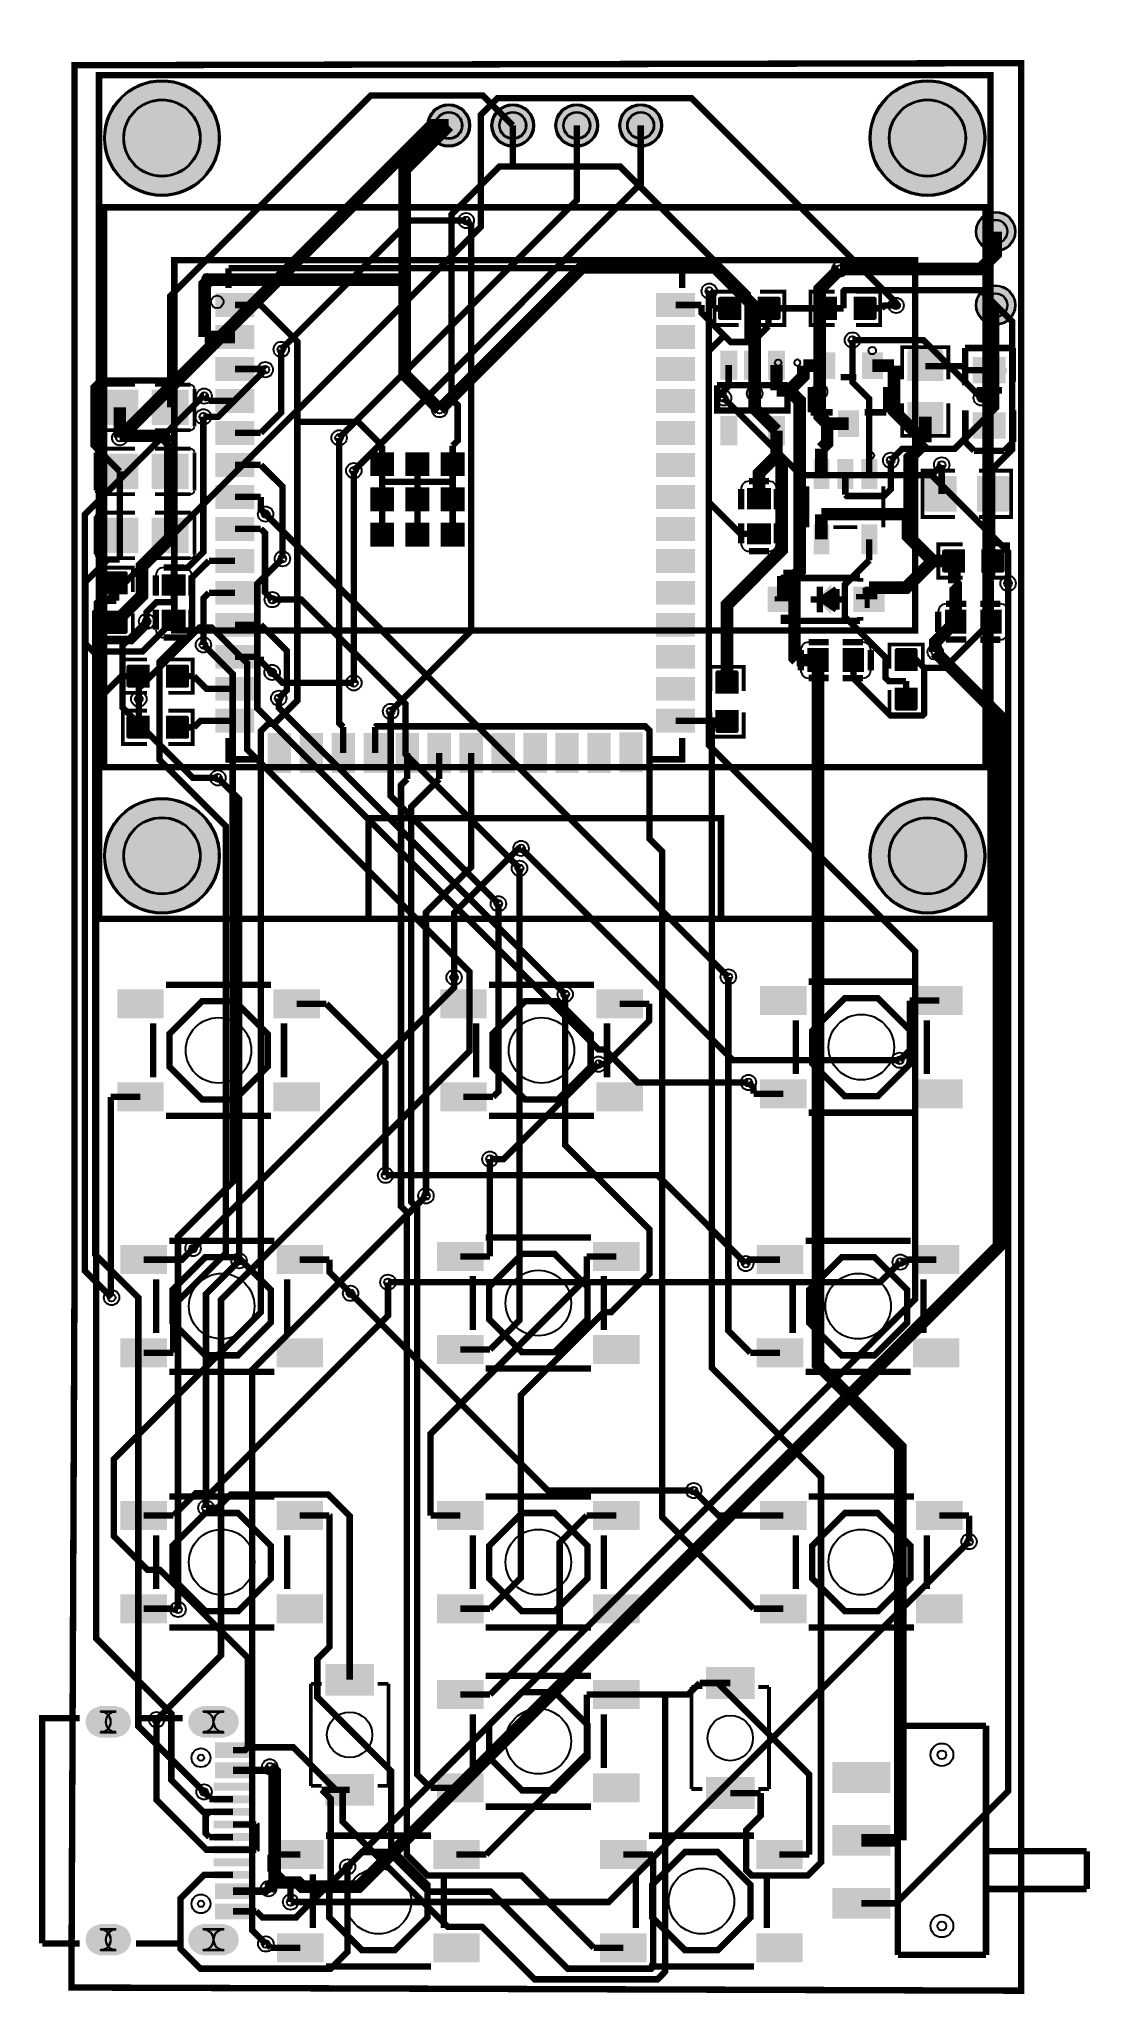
# Model space of a CAD drawing. Header units: millimetres. Extents: x 15.6 to 57.3, y 21.3 to 99.
import ezdxf

# ---------------------------------------------------------------- set-up
doc = ezdxf.new("R2010")
doc.units = ezdxf.units.MM
for name, color, linetype, true_color in [('BoardOutLine', 7, 'Continuous', 0xff00ff), ('BottomLayer', 7, 'Continuous', 0x0000ff), ('BottomSolderMaskLayer', 7, 'Continuous', 0xaa00ff), ('Document', 7, 'Continuous', 0xffffff), ('Hole', 7, 'Continuous', 0x222222), ('Multi-Layer', 7, 'Continuous', 0xc0c0c0), ('TopLayer', 7, 'Continuous', 0xff0000), ('TopPasteMaskLayer', 7, 'Continuous', 0x808080), ('TopSilkLayer', 7, 'Continuous', 0xffcc00), ('TopSolderMaskLayer', 7, 'Continuous', 0x800080)]:
    doc.layers.add(name, color=color, linetype=linetype, true_color=true_color)

msp = doc.modelspace()

# ---------------------------------------------------------------- hatches: boundary and pattern name
at = {"layer": 'BottomSolderMaskLayer'}
for points in [[(18.186, 95.026, 1), (22.788, 95.026, 1)], [(48.586, 95.026, 1), (53.188, 95.026, 1)], [(31.027, 95.526, 1), (32.728, 95.526, 1)], [(33.567, 95.526, 1), (35.268, 95.526, 1)], [(36.107, 95.526, 1), (37.808, 95.526, 1)], [(38.647, 95.526, 1), (40.348, 95.526, 1)], [(52.807, 91.313, 1), (54.382, 91.313, 1)], [(52.807, 88.392, 1), (54.382, 88.392, 1)], [(18.186, 66.526, 1), (22.788, 66.526, 1)], [(48.586, 66.526, 1), (53.188, 66.526, 1)], [(18.667, 32.764, -0.785398), (18.667, 31.513), (18.041, 31.513, -0.785398), (18.041, 32.764)], [(22.951, 32.764, -0.785398), (22.951, 31.513), (22.117, 31.513, -0.785398), (22.117, 32.764)], [(18.667, 24.113, -0.785398), (18.667, 22.863), (18.041, 22.863, -0.785398), (18.041, 24.113)], [(22.951, 24.113, -0.785398), (22.951, 22.863), (22.117, 22.863, -0.785398), (22.117, 24.113)]]:
    msp.add_hatch(color=256, dxfattribs=at).paths.add_polyline_path(points)
at = {"layer": 'Document'}
for points in [[(53.434, 85.344), (53.434, 86.344), (53.284, 86.344), (53.284, 85.344)], [(52.64, 85.709), (52.64, 85.909), (54.04, 85.909), (54.04, 85.709)], [(53.34, 83.109), (53.34, 84.109), (53.19, 84.109), (53.19, 83.109)], [(46.463, 76.708), (46.463, 76.708), (47.063, 76.108), (47.063, 77.308)], [(48.053, 76.92), (48.895, 76.92), (48.895, 76.713), (48.052, 76.713)], [(48.388, 76.37), (48.388, 77.212), (48.595, 77.212), (48.595, 76.369)], [(44.822, 76.832), (45.664, 76.832), (45.664, 76.625), (44.821, 76.625)]]:
    msp.add_hatch(color=256, dxfattribs=at).paths.add_polyline_path(points)
at = {"layer": 'Multi-Layer'}
for points in [[(18.237, 95.026, 1), (22.737, 95.026, 1)], [(48.637, 95.026, 1), (53.137, 95.026, 1)], [(31.077, 95.526, 1), (32.677, 95.526, 1)], [(33.617, 95.526, 1), (35.217, 95.526, 1)], [(36.157, 95.526, 1), (37.757, 95.526, 1)], [(38.697, 95.526, 1), (40.297, 95.526, 1)], [(18.237, 66.526, 1), (22.737, 66.526, 1)], [(48.637, 66.526, 1), (53.137, 66.526, 1)], [(18.654, 32.738, -0.785398), (18.654, 31.538), (18.054, 31.538, -0.785398), (18.054, 32.738)], [(22.934, 32.738, -0.785398), (22.934, 31.538), (22.134, 31.538, -0.785398), (22.134, 32.738)], [(18.654, 24.088, -0.785398), (18.654, 22.888), (18.054, 22.888, -0.785398), (18.054, 24.088)], [(22.934, 24.088, -0.785398), (22.934, 22.888), (22.134, 22.888, -0.785398), (22.134, 24.088)]]:
    msp.add_hatch(color=256, dxfattribs=at).paths.add_polyline_path(points)
at = {"layer": 'TopLayer'}
for points in [[(22.631, 88.847), (24.131, 88.847), (24.131, 87.947), (22.631, 87.947)], [(41.631, 87.947), (40.131, 87.947), (40.131, 88.847), (41.631, 88.847)], [(43.465, 88.697), (43.465, 87.833), (42.659, 87.833), (42.659, 88.697)], [(44.165, 88.697), (44.165, 87.833), (44.972, 87.833), (44.972, 88.697)], [(47.275, 87.833), (47.275, 88.697), (46.469, 88.697), (46.469, 87.833)], [(47.975, 87.833), (47.975, 88.697), (48.782, 88.697), (48.782, 87.833)], [(22.631, 87.577), (24.131, 87.577), (24.131, 86.677), (22.631, 86.677)], [(41.631, 86.677), (40.131, 86.677), (40.131, 87.577), (41.631, 87.577)], [(22.631, 86.307), (24.131, 86.307), (24.131, 85.407), (22.631, 85.407)], [(41.631, 85.407), (40.131, 85.407), (40.131, 86.307), (41.631, 86.307)], [(43.304, 86.562), (42.681, 86.562), (42.681, 85.457), (43.304, 85.457)], [(44.254, 86.562), (43.632, 86.562), (43.632, 85.457), (44.254, 85.457)], [(45.203, 86.562), (44.581, 86.562), (44.581, 85.457), (45.203, 85.457)], [(47.202, 86.486), (47.202, 85.486), (46.402, 85.486), (46.402, 86.486)], [(49.102, 86.486), (49.102, 85.486), (48.302, 85.486), (48.302, 86.486)], [(51.489, 85.397), (50.112, 85.397), (50.112, 86.529), (51.489, 86.529)], [(53.965, 86.309), (53.965, 85.309), (52.715, 85.309), (52.715, 86.309)], [(19.517, 85.003), (19.517, 83.653), (18.107, 83.653), (18.107, 85.003)], [(20.107, 85.003), (20.107, 83.653), (21.517, 83.653), (21.517, 85.003)], [(22.631, 85.037), (24.131, 85.037), (24.131, 84.137), (22.631, 84.137)], [(41.631, 84.137), (40.131, 84.137), (40.131, 85.037), (41.631, 85.037)], [(43.304, 83.962), (42.681, 83.962), (42.681, 82.857), (43.304, 82.857)], [(45.203, 83.962), (44.581, 83.962), (44.581, 82.857), (45.203, 82.857)], [(48.152, 84.186), (48.152, 83.186), (47.352, 83.186), (47.352, 84.186)], [(51.489, 84.529), (50.112, 84.529), (50.112, 83.397), (51.489, 83.397)], [(53.965, 84.109), (53.965, 83.109), (52.715, 83.109), (52.715, 84.109)], [(22.631, 83.767), (24.131, 83.767), (24.131, 82.867), (22.631, 82.867)], [(41.631, 82.867), (40.131, 82.867), (40.131, 83.767), (41.631, 83.767)], [(19.517, 82.463), (19.517, 81.113), (18.107, 81.113), (18.107, 82.463)], [(20.107, 82.463), (20.107, 81.113), (21.517, 81.113), (21.517, 82.463)], [(22.631, 82.497), (24.131, 82.497), (24.131, 81.597), (22.631, 81.597)], [(28.781, 81.627), (28.781, 82.527), (29.681, 82.527), (29.681, 81.627)], [(30.181, 81.627), (30.181, 82.527), (31.081, 82.527), (31.081, 81.627)], [(31.581, 81.627), (31.581, 82.527), (32.481, 82.527), (32.481, 81.627)], [(41.631, 81.597), (40.131, 81.597), (40.131, 82.497), (41.631, 82.497)], [(46.975, 82.241), (46.975, 81.141), (46.375, 81.141), (46.375, 82.241)], [(47.925, 82.241), (47.925, 81.141), (47.325, 81.141), (47.325, 82.241)], [(48.875, 82.241), (48.875, 81.141), (48.275, 81.141), (48.275, 82.241)], [(52.017, 80.211), (52.017, 81.588), (50.885, 81.588), (50.885, 80.211)], [(52.885, 80.211), (52.885, 81.588), (54.017, 81.588), (54.017, 80.211)], [(22.631, 81.227), (24.131, 81.227), (24.131, 80.327), (22.631, 80.327)], [(28.781, 80.227), (28.781, 81.127), (29.681, 81.127), (29.681, 80.227)], [(30.181, 80.227), (30.181, 81.127), (31.081, 81.127), (31.081, 80.227)], [(31.581, 80.227), (31.581, 81.127), (32.481, 81.127), (32.481, 80.227)], [(41.631, 80.327), (40.131, 80.327), (40.131, 81.227), (41.631, 81.227)], [(44.646, 81.11), (44.646, 80.31), (43.746, 80.31), (43.746, 81.11)], [(22.631, 79.957), (24.131, 79.957), (24.131, 79.057), (22.631, 79.057)], [(41.631, 79.057), (40.131, 79.057), (40.131, 79.957), (41.631, 79.957)], [(19.517, 79.923), (19.517, 78.573), (18.107, 78.573), (18.107, 79.923)], [(20.107, 79.923), (20.107, 78.573), (21.517, 78.573), (21.517, 79.923)], [(28.781, 78.827), (28.781, 79.727), (29.681, 79.727), (29.681, 78.827)], [(30.181, 78.827), (30.181, 79.727), (31.081, 79.727), (31.081, 78.827)], [(31.581, 78.827), (31.581, 79.727), (32.481, 79.727), (32.481, 78.827)], [(44.646, 79.71), (44.646, 78.91), (43.746, 78.91), (43.746, 79.71)], [(46.975, 79.641), (46.975, 78.541), (46.375, 78.541), (46.375, 79.641)], [(48.875, 79.641), (48.875, 78.541), (48.275, 78.541), (48.275, 79.641)], [(22.631, 78.687), (24.131, 78.687), (24.131, 77.787), (22.631, 77.787)], [(41.631, 77.787), (40.131, 77.787), (40.131, 78.687), (41.631, 78.687)], [(52.355, 77.8), (52.355, 78.664), (51.549, 78.664), (51.549, 77.8)], [(53.055, 77.8), (53.055, 78.664), (53.862, 78.664), (53.862, 77.8)], [(19.101, 76.931), (18.237, 76.931), (18.237, 77.738), (19.101, 77.738)], [(20.505, 76.881), (20.505, 77.681), (21.405, 77.681), (21.405, 76.881)], [(22.631, 77.417), (24.131, 77.417), (24.131, 76.517), (22.631, 76.517)], [(41.631, 76.517), (40.131, 76.517), (40.131, 77.417), (41.631, 77.417)], [(44.563, 77.183), (45.763, 77.183), (45.763, 76.233), (44.563, 76.233)], [(47.963, 77.183), (49.163, 77.183), (49.163, 76.233), (47.963, 76.233)], [(19.101, 76.231), (18.237, 76.231), (18.237, 75.425), (19.101, 75.425)], [(20.505, 75.481), (20.505, 76.281), (21.405, 76.281), (21.405, 75.481)], [(22.631, 76.147), (24.131, 76.147), (24.131, 75.247), (22.631, 75.247)], [(41.631, 75.247), (40.131, 75.247), (40.131, 76.147), (41.631, 76.147)], [(51.605, 76.269), (52.405, 76.269), (52.405, 75.369), (51.605, 75.369)], [(53.005, 76.269), (53.805, 76.269), (53.805, 75.369), (53.005, 75.369)], [(22.631, 74.877), (24.131, 74.877), (24.131, 73.977), (22.631, 73.977)], [(41.631, 73.977), (40.131, 73.977), (40.131, 74.877), (41.631, 74.877)], [(46.144, 74.745), (46.944, 74.745), (46.944, 73.845), (46.144, 73.845)], [(47.544, 74.745), (48.344, 74.745), (48.344, 73.845), (47.544, 73.845)], [(50.47, 73.883), (49.606, 73.883), (49.606, 74.69), (50.47, 74.69)], [(19.97, 73.228), (19.97, 74.092), (19.164, 74.092), (19.164, 73.228)], [(20.67, 73.228), (20.67, 74.092), (21.477, 74.092), (21.477, 73.228)], [(42.494, 72.994), (43.358, 72.994), (43.358, 73.801), (42.494, 73.801)], [(22.631, 73.607), (24.131, 73.607), (24.131, 72.707), (22.631, 72.707)], [(41.631, 72.707), (40.131, 72.707), (40.131, 73.607), (41.631, 73.607)], [(50.47, 73.183), (49.606, 73.183), (49.606, 72.377), (50.47, 72.377)], [(22.631, 72.337), (24.131, 72.337), (24.131, 71.437), (22.631, 71.437)], [(41.631, 71.437), (40.131, 71.437), (40.131, 72.337), (41.631, 72.337)], [(42.494, 72.294), (43.358, 72.294), (43.358, 71.488), (42.494, 71.488)], [(19.97, 71.196), (19.97, 72.06), (19.164, 72.06), (19.164, 71.196)], [(20.67, 71.196), (20.67, 72.06), (21.477, 72.06), (21.477, 71.196)], [(24.696, 69.857), (24.696, 71.357), (25.596, 71.357), (25.596, 69.857)], [(25.966, 69.857), (25.966, 71.357), (26.866, 71.357), (26.866, 69.857)], [(27.236, 69.857), (27.236, 71.357), (28.136, 71.357), (28.136, 69.857)], [(28.506, 69.857), (28.506, 71.357), (29.406, 71.357), (29.406, 69.857)], [(29.776, 69.857), (29.776, 71.357), (30.676, 71.357), (30.676, 69.857)], [(31.046, 69.857), (31.046, 71.357), (31.946, 71.357), (31.946, 69.857)], [(32.316, 69.857), (32.316, 71.357), (33.216, 71.357), (33.216, 69.857)], [(33.586, 69.857), (33.586, 71.357), (34.486, 71.357), (34.486, 69.857)], [(34.856, 69.857), (34.856, 71.357), (35.756, 71.357), (35.756, 69.857)], [(36.126, 69.857), (36.126, 71.357), (37.026, 71.357), (37.026, 69.857)], [(37.396, 69.857), (37.396, 71.357), (38.296, 71.357), (38.296, 69.857)], [(38.666, 69.887), (38.666, 71.387), (39.566, 71.387), (39.566, 69.887)], [(44.26, 61.328), (46.06, 61.328), (46.06, 60.228), (44.26, 60.228)], [(50.46, 61.328), (52.26, 61.328), (52.26, 60.228), (50.46, 60.228)], [(18.733, 61.201), (20.533, 61.201), (20.533, 60.101), (18.733, 60.101)], [(24.933, 61.201), (26.733, 61.201), (26.733, 60.101), (24.933, 60.101)], [(31.56, 61.201), (33.36, 61.201), (33.36, 60.101), (31.56, 60.101)], [(37.76, 61.201), (39.56, 61.201), (39.56, 60.101), (37.76, 60.101)], [(18.733, 57.501), (20.533, 57.501), (20.533, 56.401), (18.733, 56.401)], [(24.933, 57.501), (26.733, 57.501), (26.733, 56.401), (24.933, 56.401)], [(31.56, 57.501), (33.36, 57.501), (33.36, 56.401), (31.56, 56.401)], [(37.76, 57.501), (39.56, 57.501), (39.56, 56.401), (37.76, 56.401)], [(44.26, 57.628), (46.06, 57.628), (46.06, 56.528), (44.26, 56.528)], [(50.46, 57.628), (52.26, 57.628), (52.26, 56.528), (50.46, 56.528)], [(18.86, 51.041), (20.66, 51.041), (20.66, 49.941), (18.86, 49.941)], [(25.06, 51.041), (26.86, 51.041), (26.86, 49.941), (25.06, 49.941)], [(31.433, 51.168), (33.233, 51.168), (33.233, 50.068), (31.433, 50.068)], [(37.633, 51.168), (39.433, 51.168), (39.433, 50.068), (37.633, 50.068)], [(44.133, 51.041), (45.933, 51.041), (45.933, 49.941), (44.133, 49.941)], [(50.333, 51.041), (52.133, 51.041), (52.133, 49.941), (50.333, 49.941)], [(31.433, 47.468), (33.233, 47.468), (33.233, 46.368), (31.433, 46.368)], [(37.633, 47.468), (39.433, 47.468), (39.433, 46.368), (37.633, 46.368)], [(18.86, 47.341), (20.66, 47.341), (20.66, 46.241), (18.86, 46.241)], [(25.06, 47.341), (26.86, 47.341), (26.86, 46.241), (25.06, 46.241)], [(44.133, 47.341), (45.933, 47.341), (45.933, 46.241), (44.133, 46.241)], [(50.333, 47.341), (52.133, 47.341), (52.133, 46.241), (50.333, 46.241)], [(18.86, 40.881), (20.66, 40.881), (20.66, 39.781), (18.86, 39.781)], [(25.06, 40.881), (26.86, 40.881), (26.86, 39.781), (25.06, 39.781)], [(31.433, 40.881), (33.233, 40.881), (33.233, 39.781), (31.433, 39.781)], [(37.633, 40.881), (39.433, 40.881), (39.433, 39.781), (37.633, 39.781)], [(44.26, 40.881), (46.06, 40.881), (46.06, 39.781), (44.26, 39.781)], [(50.46, 40.881), (52.26, 40.881), (52.26, 39.781), (50.46, 39.781)], [(18.86, 37.181), (20.66, 37.181), (20.66, 36.081), (18.86, 36.081)], [(25.06, 37.181), (26.86, 37.181), (26.86, 36.081), (25.06, 36.081)], [(31.433, 37.181), (33.233, 37.181), (33.233, 36.081), (31.433, 36.081)], [(37.633, 37.181), (39.433, 37.181), (39.433, 36.081), (37.633, 36.081)], [(44.26, 37.181), (46.06, 37.181), (46.06, 36.081), (44.26, 36.081)], [(50.46, 37.181), (52.26, 37.181), (52.26, 36.081), (50.46, 36.081)], [(27.01, 33.193), (27.01, 34.423), (28.87, 34.423), (28.87, 33.193)], [(42.123, 33.066), (42.123, 34.296), (43.983, 34.296), (43.983, 33.066)], [(31.433, 33.769), (33.233, 33.769), (33.233, 32.669), (31.433, 32.669)], [(37.633, 33.769), (39.433, 33.769), (39.433, 32.669), (37.633, 32.669)], [(22.652, 30.713), (23.952, 30.713), (23.952, 30.713), (23.952, 31.013), (23.952, 31.013), (23.952, 31.013), (23.952, 31.013), (23.952, 31.313), (23.952, 31.313), (22.652, 31.313), (22.652, 31.313), (22.652, 31.013), (22.652, 31.013), (22.652, 31.013), (22.652, 31.013), (22.652, 30.713)], [(22.652, 29.913), (23.952, 29.913), (23.952, 29.913), (23.952, 30.213), (23.952, 30.213), (23.952, 30.213), (23.952, 30.213), (23.952, 30.513), (23.952, 30.513), (22.652, 30.513), (22.652, 30.513), (22.652, 30.213), (22.652, 30.213), (22.652, 30.213), (22.652, 30.213), (22.652, 29.913)], [(47.16, 29.332), (47.16, 30.532), (49.36, 30.532), (49.36, 29.332)], [(23.952, 29.713), (23.952, 29.413), (22.652, 29.413), (22.652, 29.713)], [(27.01, 28.823), (27.01, 30.053), (28.87, 30.053), (28.87, 28.823)], [(31.433, 30.069), (33.233, 30.069), (33.233, 28.969), (31.433, 28.969)], [(37.633, 30.069), (39.433, 30.069), (39.433, 28.969), (37.633, 28.969)], [(42.123, 28.696), (42.123, 29.926), (43.983, 29.926), (43.983, 28.696)], [(23.952, 29.213), (23.952, 28.913), (22.652, 28.913), (22.652, 29.213)], [(23.952, 28.713), (23.952, 28.413), (22.652, 28.413), (22.652, 28.713)], [(23.952, 28.213), (23.952, 27.913), (22.652, 27.913), (22.652, 28.213)], [(47.16, 26.832), (47.16, 28.032), (49.36, 28.032), (49.36, 26.832)], [(23.952, 27.713), (23.952, 27.413), (22.652, 27.413), (22.652, 27.713)], [(23.952, 27.213), (23.952, 26.913), (22.652, 26.913), (22.652, 27.213)], [(25.083, 27.419), (26.883, 27.419), (26.883, 26.319), (25.083, 26.319)], [(31.283, 27.419), (33.083, 27.419), (33.083, 26.319), (31.283, 26.319)], [(37.91, 27.419), (39.71, 27.419), (39.71, 26.319), (37.91, 26.319)], [(44.11, 27.419), (45.91, 27.419), (45.91, 26.319), (44.11, 26.319)], [(23.952, 26.713), (23.952, 26.413), (22.652, 26.413), (22.652, 26.713)], [(23.952, 26.213), (23.952, 25.913), (22.652, 25.913), (22.652, 26.213)], [(22.652, 25.113), (23.952, 25.113), (23.952, 25.113), (23.952, 25.413), (23.952, 25.413), (23.952, 25.413), (23.952, 25.413), (23.952, 25.713), (23.952, 25.713), (22.652, 25.713), (22.652, 25.713), (22.652, 25.413), (22.652, 25.413), (22.652, 25.413), (22.652, 25.413), (22.652, 25.113)], [(23.952, 24.913), (22.652, 24.913), (22.652, 24.913), (22.652, 24.613), (22.652, 24.613), (22.652, 24.613), (22.652, 24.613), (22.652, 24.313), (22.652, 24.313), (23.952, 24.313), (23.952, 24.313), (23.952, 24.613), (23.952, 24.613), (23.952, 24.613), (23.952, 24.613), (23.952, 24.913)], [(47.16, 24.332), (47.16, 25.532), (49.36, 25.532), (49.36, 24.332)], [(25.083, 23.719), (26.883, 23.719), (26.883, 22.619), (25.083, 22.619)], [(31.283, 23.719), (33.083, 23.719), (33.083, 22.619), (31.283, 22.619)], [(37.91, 23.719), (39.71, 23.719), (39.71, 22.619), (37.91, 22.619)], [(44.11, 23.719), (45.91, 23.719), (45.91, 22.619), (44.11, 22.619)]]:
    msp.add_hatch(color=256, dxfattribs=at).paths.add_polyline_path(points)
at = {"layer": 'TopPasteMaskLayer'}
for points in [[(22.631, 88.847), (24.131, 88.847), (24.131, 87.947), (22.631, 87.947)], [(41.631, 87.947), (40.131, 87.947), (40.131, 88.847), (41.631, 88.847)], [(42.62, 87.815), (43.42, 87.815), (43.47, 87.865), (43.47, 88.093), (43.1, 88.093), (43.1, 88.423), (43.47, 88.423), (43.47, 88.665), (43.42, 88.715), (42.62, 88.715), (42.57, 88.665), (42.57, 87.865)], [(45.01, 88.715), (44.21, 88.715), (44.16, 88.665), (44.16, 88.437), (44.53, 88.437), (44.53, 88.107), (44.16, 88.107), (44.16, 87.865), (44.21, 87.815), (45.01, 87.815), (45.06, 87.865), (45.06, 88.665)], [(46.43, 87.815), (47.23, 87.815), (47.28, 87.865), (47.28, 88.093), (46.91, 88.093), (46.91, 88.423), (47.28, 88.423), (47.28, 88.665), (47.23, 88.715), (46.43, 88.715), (46.38, 88.665), (46.38, 87.865)], [(48.82, 88.715), (48.02, 88.715), (47.97, 88.665), (47.97, 88.437), (48.34, 88.437), (48.34, 88.107), (47.97, 88.107), (47.97, 87.865), (48.02, 87.815), (48.82, 87.815), (48.87, 87.865), (48.87, 88.665)], [(22.631, 87.577), (24.131, 87.577), (24.131, 86.677), (22.631, 86.677)], [(41.631, 86.677), (40.131, 86.677), (40.131, 87.577), (41.631, 87.577)], [(22.631, 86.307), (24.131, 86.307), (24.131, 85.407), (22.631, 85.407)], [(41.631, 85.407), (40.131, 85.407), (40.131, 86.307), (41.631, 86.307)], [(43.304, 86.562), (42.681, 86.562), (42.681, 85.457), (43.304, 85.457)], [(44.254, 86.562), (43.632, 86.562), (43.632, 85.457), (44.254, 85.457)], [(45.203, 86.562), (44.581, 86.562), (44.581, 85.457), (45.203, 85.457)], [(47.202, 86.486), (47.202, 85.486), (46.402, 85.486), (46.402, 86.486)], [(49.102, 86.486), (49.102, 85.486), (48.302, 85.486), (48.302, 86.486)], [(51.44, 85.413), (51.02, 85.413), (51.02, 85.858), (50.57, 85.858), (50.57, 85.418), (50.16, 85.413), (50.11, 85.463), (50.11, 86.613), (50.16, 86.663), (51.44, 86.663), (51.49, 86.613), (51.49, 85.463)], [(53.965, 86.309), (53.965, 85.309), (52.715, 85.309), (52.715, 86.309)], [(18.107, 83.688), (18.107, 84.968), (18.157, 85.018), (19.307, 85.018), (19.357, 84.968), (19.362, 84.558), (18.912, 84.558), (18.912, 84.108), (19.352, 84.108), (19.357, 83.688), (19.307, 83.638), (18.157, 83.638)], [(21.517, 84.968), (21.517, 83.688), (21.467, 83.638), (20.317, 83.638), (20.267, 83.688), (20.262, 84.098), (20.712, 84.098), (20.712, 84.548), (20.272, 84.548), (20.267, 84.968), (20.317, 85.018), (21.467, 85.018)], [(22.631, 85.037), (24.131, 85.037), (24.131, 84.137), (22.631, 84.137)], [(41.631, 84.137), (40.131, 84.137), (40.131, 85.037), (41.631, 85.037)], [(43.304, 83.962), (42.681, 83.962), (42.681, 82.857), (43.304, 82.857)], [(45.203, 83.962), (44.581, 83.962), (44.581, 82.857), (45.203, 82.857)], [(48.152, 84.186), (48.152, 83.186), (47.352, 83.186), (47.352, 84.186)], [(51.44, 83.263), (50.16, 83.263), (50.11, 83.313), (50.11, 84.463), (50.16, 84.513), (50.57, 84.518), (50.57, 84.068), (51.02, 84.068), (51.02, 84.508), (51.44, 84.513), (51.49, 84.463), (51.49, 83.313)], [(53.965, 84.109), (53.965, 83.109), (52.715, 83.109), (52.715, 84.109)], [(22.631, 83.767), (24.131, 83.767), (24.131, 82.867), (22.631, 82.867)], [(41.631, 82.867), (40.131, 82.867), (40.131, 83.767), (41.631, 83.767)], [(18.107, 81.148), (18.107, 82.428), (18.157, 82.478), (19.307, 82.478), (19.357, 82.428), (19.362, 82.018), (18.912, 82.018), (18.912, 81.568), (19.352, 81.568), (19.357, 81.148), (19.307, 81.098), (18.157, 81.098)], [(21.517, 82.428), (21.517, 81.148), (21.467, 81.098), (20.317, 81.098), (20.267, 81.148), (20.262, 81.558), (20.712, 81.558), (20.712, 82.008), (20.272, 82.008), (20.267, 82.428), (20.317, 82.478), (21.467, 82.478)], [(22.631, 82.497), (24.131, 82.497), (24.131, 81.597), (22.631, 81.597)], [(28.781, 81.627), (28.781, 82.527), (29.681, 82.527), (29.681, 81.627)], [(30.181, 81.627), (30.181, 82.527), (31.081, 82.527), (31.081, 81.627)], [(31.581, 81.627), (31.581, 82.527), (32.481, 82.527), (32.481, 81.627)], [(41.631, 81.597), (40.131, 81.597), (40.131, 82.497), (41.631, 82.497)], [(46.975, 82.241), (46.975, 81.141), (46.375, 81.141), (46.375, 82.241)], [(47.925, 82.241), (47.925, 81.141), (47.325, 81.141), (47.325, 82.241)], [(48.875, 82.241), (48.875, 81.141), (48.275, 81.141), (48.275, 82.241)], [(50.751, 80.259), (50.751, 81.539), (50.801, 81.589), (51.951, 81.589), (52.001, 81.539), (52.006, 81.129), (51.556, 81.129), (51.556, 80.679), (51.996, 80.679), (52.001, 80.259), (51.951, 80.209), (50.801, 80.209)], [(52.901, 80.259), (52.901, 80.679), (53.346, 80.679), (53.346, 81.129), (52.906, 81.129), (52.901, 81.539), (52.951, 81.589), (54.101, 81.589), (54.151, 81.539), (54.151, 80.259), (54.101, 80.209), (52.951, 80.209)], [(22.631, 81.227), (24.131, 81.227), (24.131, 80.327), (22.631, 80.327)], [(28.781, 80.227), (28.781, 81.127), (29.681, 81.127), (29.681, 80.227)], [(30.181, 80.227), (30.181, 81.127), (31.081, 81.127), (31.081, 80.227)], [(31.581, 80.227), (31.581, 81.127), (32.481, 81.127), (32.481, 80.227)], [(41.631, 80.327), (40.131, 80.327), (40.131, 81.227), (41.631, 81.227)], [(44.646, 81.11), (44.646, 80.31), (43.746, 80.31), (43.746, 81.11)], [(22.631, 79.957), (24.131, 79.957), (24.131, 79.057), (22.631, 79.057)], [(41.631, 79.057), (40.131, 79.057), (40.131, 79.957), (41.631, 79.957)], [(18.107, 78.608), (18.107, 79.888), (18.157, 79.938), (19.307, 79.938), (19.357, 79.888), (19.362, 79.478), (18.912, 79.478), (18.912, 79.028), (19.352, 79.028), (19.357, 78.608), (19.307, 78.558), (18.157, 78.558)], [(21.517, 79.888), (21.517, 78.608), (21.467, 78.558), (20.317, 78.558), (20.267, 78.608), (20.262, 79.018), (20.712, 79.018), (20.712, 79.468), (20.272, 79.468), (20.267, 79.888), (20.317, 79.938), (21.467, 79.938)], [(28.781, 78.827), (28.781, 79.727), (29.681, 79.727), (29.681, 78.827)], [(30.181, 78.827), (30.181, 79.727), (31.081, 79.727), (31.081, 78.827)], [(31.581, 78.827), (31.581, 79.727), (32.481, 79.727), (32.481, 78.827)], [(44.646, 79.71), (44.646, 78.91), (43.746, 78.91), (43.746, 79.71)], [(46.975, 79.641), (46.975, 78.541), (46.375, 78.541), (46.375, 79.641)], [(48.875, 79.641), (48.875, 78.541), (48.275, 78.541), (48.275, 79.641)], [(22.631, 78.687), (24.131, 78.687), (24.131, 77.787), (22.631, 77.787)], [(41.631, 77.787), (40.131, 77.787), (40.131, 78.687), (41.631, 78.687)], [(51.51, 77.782), (52.31, 77.782), (52.36, 77.832), (52.36, 78.06), (51.99, 78.06), (51.99, 78.39), (52.36, 78.39), (52.36, 78.632), (52.31, 78.682), (51.51, 78.682), (51.46, 78.632), (51.46, 77.832)], [(53.9, 78.682), (53.1, 78.682), (53.05, 78.632), (53.05, 78.404), (53.42, 78.404), (53.42, 78.074), (53.05, 78.074), (53.05, 77.832), (53.1, 77.782), (53.9, 77.782), (53.95, 77.832), (53.95, 78.632)], [(18.219, 77.776), (18.219, 76.976), (18.269, 76.926), (18.497, 76.926), (18.497, 77.296), (18.827, 77.296), (18.827, 76.926), (19.069, 76.926), (19.119, 76.976), (19.119, 77.776), (19.069, 77.826), (18.269, 77.826)], [(20.505, 76.881), (20.505, 77.681), (21.405, 77.681), (21.405, 76.881)], [(22.631, 77.417), (24.131, 77.417), (24.131, 76.517), (22.631, 76.517)], [(41.631, 76.517), (40.131, 76.517), (40.131, 77.417), (41.631, 77.417)], [(44.563, 77.183), (45.763, 77.183), (45.763, 76.233), (44.563, 76.233)], [(47.963, 77.183), (49.163, 77.183), (49.163, 76.233), (47.963, 76.233)], [(19.119, 75.386), (19.119, 76.186), (19.069, 76.236), (18.841, 76.236), (18.841, 75.866), (18.511, 75.866), (18.511, 76.236), (18.269, 76.236), (18.219, 76.186), (18.219, 75.386), (18.269, 75.336), (19.069, 75.336)], [(20.505, 75.481), (20.505, 76.281), (21.405, 76.281), (21.405, 75.481)], [(22.631, 76.147), (24.131, 76.147), (24.131, 75.247), (22.631, 75.247)], [(41.631, 75.247), (40.131, 75.247), (40.131, 76.147), (41.631, 76.147)], [(51.605, 76.269), (52.405, 76.269), (52.405, 75.369), (51.605, 75.369)], [(53.005, 76.269), (53.805, 76.269), (53.805, 75.369), (53.005, 75.369)], [(22.631, 74.877), (24.131, 74.877), (24.131, 73.977), (22.631, 73.977)], [(41.631, 73.977), (40.131, 73.977), (40.131, 74.877), (41.631, 74.877)], [(46.144, 74.745), (46.944, 74.745), (46.944, 73.845), (46.144, 73.845)], [(47.544, 74.745), (48.344, 74.745), (48.344, 73.845), (47.544, 73.845)], [(49.588, 74.728), (49.588, 73.928), (49.638, 73.878), (49.866, 73.878), (49.866, 74.248), (50.196, 74.248), (50.196, 73.878), (50.438, 73.878), (50.488, 73.928), (50.488, 74.728), (50.438, 74.778), (49.638, 74.778)], [(19.125, 73.21), (19.925, 73.21), (19.975, 73.26), (19.975, 73.488), (19.605, 73.488), (19.605, 73.818), (19.975, 73.818), (19.975, 74.06), (19.925, 74.11), (19.125, 74.11), (19.075, 74.06), (19.075, 73.26)], [(21.515, 74.11), (20.715, 74.11), (20.665, 74.06), (20.665, 73.832), (21.035, 73.832), (21.035, 73.502), (20.665, 73.502), (20.665, 73.26), (20.715, 73.21), (21.515, 73.21), (21.565, 73.26), (21.565, 74.06)], [(42.476, 73.839), (42.476, 73.039), (42.526, 72.989), (42.754, 72.989), (42.754, 73.359), (43.084, 73.359), (43.084, 72.989), (43.326, 72.989), (43.376, 73.039), (43.376, 73.839), (43.326, 73.889), (42.526, 73.889)], [(22.631, 73.607), (24.131, 73.607), (24.131, 72.707), (22.631, 72.707)], [(41.631, 72.707), (40.131, 72.707), (40.131, 73.607), (41.631, 73.607)], [(50.488, 72.338), (50.488, 73.138), (50.438, 73.188), (50.21, 73.188), (50.21, 72.818), (49.88, 72.818), (49.88, 73.188), (49.638, 73.188), (49.588, 73.138), (49.588, 72.338), (49.638, 72.288), (50.438, 72.288)], [(22.631, 72.337), (24.131, 72.337), (24.131, 71.437), (22.631, 71.437)], [(41.631, 71.437), (40.131, 71.437), (40.131, 72.337), (41.631, 72.337)], [(43.376, 71.449), (43.376, 72.249), (43.326, 72.299), (43.098, 72.299), (43.098, 71.929), (42.768, 71.929), (42.768, 72.299), (42.526, 72.299), (42.476, 72.249), (42.476, 71.449), (42.526, 71.399), (43.326, 71.399)], [(19.125, 71.178), (19.925, 71.178), (19.975, 71.228), (19.975, 71.456), (19.605, 71.456), (19.605, 71.786), (19.975, 71.786), (19.975, 72.028), (19.925, 72.078), (19.125, 72.078), (19.075, 72.028), (19.075, 71.228)], [(21.515, 72.078), (20.715, 72.078), (20.665, 72.028), (20.665, 71.8), (21.035, 71.8), (21.035, 71.47), (20.665, 71.47), (20.665, 71.228), (20.715, 71.178), (21.515, 71.178), (21.565, 71.228), (21.565, 72.028)], [(24.696, 69.857), (24.696, 71.357), (25.596, 71.357), (25.596, 69.857)], [(25.966, 69.857), (25.966, 71.357), (26.866, 71.357), (26.866, 69.857)], [(27.236, 69.857), (27.236, 71.357), (28.136, 71.357), (28.136, 69.857)], [(28.506, 69.857), (28.506, 71.357), (29.406, 71.357), (29.406, 69.857)], [(29.776, 69.857), (29.776, 71.357), (30.676, 71.357), (30.676, 69.857)], [(31.046, 69.857), (31.046, 71.357), (31.946, 71.357), (31.946, 69.857)], [(32.316, 69.857), (32.316, 71.357), (33.216, 71.357), (33.216, 69.857)], [(33.586, 69.857), (33.586, 71.357), (34.486, 71.357), (34.486, 69.857)], [(34.856, 69.857), (34.856, 71.357), (35.756, 71.357), (35.756, 69.857)], [(36.126, 69.857), (36.126, 71.357), (37.026, 71.357), (37.026, 69.857)], [(37.396, 69.857), (37.396, 71.357), (38.296, 71.357), (38.296, 69.857)], [(38.666, 69.887), (38.666, 71.387), (39.566, 71.387), (39.566, 69.887)], [(44.26, 61.328), (46.06, 61.328), (46.06, 60.228), (44.26, 60.228)], [(50.46, 61.328), (52.26, 61.328), (52.26, 60.228), (50.46, 60.228)], [(18.733, 61.201), (20.533, 61.201), (20.533, 60.101), (18.733, 60.101)], [(24.933, 61.201), (26.733, 61.201), (26.733, 60.101), (24.933, 60.101)], [(31.56, 61.201), (33.36, 61.201), (33.36, 60.101), (31.56, 60.101)], [(37.76, 61.201), (39.56, 61.201), (39.56, 60.101), (37.76, 60.101)], [(18.733, 57.501), (20.533, 57.501), (20.533, 56.401), (18.733, 56.401)], [(24.933, 57.501), (26.733, 57.501), (26.733, 56.401), (24.933, 56.401)], [(31.56, 57.501), (33.36, 57.501), (33.36, 56.401), (31.56, 56.401)], [(37.76, 57.501), (39.56, 57.501), (39.56, 56.401), (37.76, 56.401)], [(44.26, 57.628), (46.06, 57.628), (46.06, 56.528), (44.26, 56.528)], [(50.46, 57.628), (52.26, 57.628), (52.26, 56.528), (50.46, 56.528)], [(18.86, 51.041), (20.66, 51.041), (20.66, 49.941), (18.86, 49.941)], [(25.06, 51.041), (26.86, 51.041), (26.86, 49.941), (25.06, 49.941)], [(31.433, 51.168), (33.233, 51.168), (33.233, 50.068), (31.433, 50.068)], [(37.633, 51.168), (39.433, 51.168), (39.433, 50.068), (37.633, 50.068)], [(44.133, 51.041), (45.933, 51.041), (45.933, 49.941), (44.133, 49.941)], [(50.333, 51.041), (52.133, 51.041), (52.133, 49.941), (50.333, 49.941)], [(31.433, 47.468), (33.233, 47.468), (33.233, 46.368), (31.433, 46.368)], [(37.633, 47.468), (39.433, 47.468), (39.433, 46.368), (37.633, 46.368)], [(18.86, 47.341), (20.66, 47.341), (20.66, 46.241), (18.86, 46.241)], [(25.06, 47.341), (26.86, 47.341), (26.86, 46.241), (25.06, 46.241)], [(44.133, 47.341), (45.933, 47.341), (45.933, 46.241), (44.133, 46.241)], [(50.333, 47.341), (52.133, 47.341), (52.133, 46.241), (50.333, 46.241)], [(18.86, 40.881), (20.66, 40.881), (20.66, 39.781), (18.86, 39.781)], [(25.06, 40.881), (26.86, 40.881), (26.86, 39.781), (25.06, 39.781)], [(31.433, 40.881), (33.233, 40.881), (33.233, 39.781), (31.433, 39.781)], [(37.633, 40.881), (39.433, 40.881), (39.433, 39.781), (37.633, 39.781)], [(44.26, 40.881), (46.06, 40.881), (46.06, 39.781), (44.26, 39.781)], [(50.46, 40.881), (52.26, 40.881), (52.26, 39.781), (50.46, 39.781)], [(18.86, 37.181), (20.66, 37.181), (20.66, 36.081), (18.86, 36.081)], [(25.06, 37.181), (26.86, 37.181), (26.86, 36.081), (25.06, 36.081)], [(31.433, 37.181), (33.233, 37.181), (33.233, 36.081), (31.433, 36.081)], [(37.633, 37.181), (39.433, 37.181), (39.433, 36.081), (37.633, 36.081)], [(44.26, 37.181), (46.06, 37.181), (46.06, 36.081), (44.26, 36.081)], [(50.46, 37.181), (52.26, 37.181), (52.26, 36.081), (50.46, 36.081)], [(27.01, 33.193), (27.01, 34.423), (28.87, 34.423), (28.87, 33.193)], [(42.123, 33.066), (42.123, 34.296), (43.983, 34.296), (43.983, 33.066)], [(31.433, 33.769), (33.233, 33.769), (33.233, 32.669), (31.433, 32.669)], [(37.633, 33.769), (39.433, 33.769), (39.433, 32.669), (37.633, 32.669)], [(19.254, 32.153), (19.252, 32.183), (19.249, 32.213), (19.245, 32.242), (19.239, 32.272), (19.231, 32.301), (19.223, 32.329), (19.212, 32.357), (19.201, 32.385), (19.188, 32.412), (19.173, 32.438), (19.158, 32.464), (19.141, 32.488), (19.123, 32.512), (19.104, 32.535), (19.083, 32.557), (19.062, 32.578), (19.04, 32.598), (19.016, 32.616), (18.992, 32.634), (18.967, 32.65), (18.941, 32.665), (18.914, 32.679), (18.887, 32.691), (18.859, 32.702), (18.831, 32.712), (18.802, 32.72), (18.773, 32.726), (18.743, 32.731), (18.714, 32.735), (18.684, 32.737), (18.654, 32.738), (18.054, 32.738), (18.024, 32.737), (17.994, 32.735), (17.964, 32.731), (17.935, 32.726), (17.906, 32.72), (17.877, 32.712), (17.849, 32.702), (17.821, 32.691), (17.794, 32.679), (17.767, 32.665), (17.741, 32.65), (17.716, 32.634), (17.692, 32.616), (17.668, 32.598), (17.646, 32.578), (17.624, 32.557), (17.604, 32.535), (17.585, 32.512), (17.567, 32.488), (17.55, 32.464), (17.534, 32.438), (17.52, 32.412), (17.507, 32.385), (17.495, 32.357), (17.485, 32.329), (17.476, 32.301), (17.469, 32.272), (17.463, 32.242), (17.459, 32.213), (17.456, 32.183), (17.454, 32.153), (17.454, 32.123), (17.456, 32.093), (17.459, 32.064), (17.463, 32.034), (17.469, 32.005), (17.476, 31.976), (17.485, 31.947), (17.495, 31.919), (17.507, 31.891), (17.52, 31.864), (17.534, 31.838), (17.55, 31.813), (17.567, 31.788), (17.585, 31.764), (17.604, 31.741), (17.624, 31.719), (17.646, 31.698), (17.668, 31.679), (17.692, 31.66), (17.716, 31.642), (17.741, 31.626), (17.767, 31.611), (17.794, 31.598), (17.821, 31.585), (17.849, 31.574), (17.877, 31.565), (17.906, 31.557), (17.935, 31.55), (17.964, 31.545), (17.994, 31.541), (18.024, 31.539), (18.054, 31.538), (18.654, 31.538), (18.684, 31.539), (18.714, 31.541), (18.743, 31.545), (18.773, 31.55), (18.802, 31.557), (18.831, 31.565), (18.859, 31.574), (18.887, 31.585), (18.914, 31.598), (18.941, 31.611), (18.967, 31.626), (18.992, 31.642), (19.016, 31.66), (19.04, 31.679), (19.062, 31.698), (19.083, 31.719), (19.104, 31.741), (19.123, 31.764), (19.141, 31.788), (19.158, 31.813), (19.173, 31.838), (19.188, 31.864), (19.201, 31.891), (19.212, 31.919), (19.223, 31.947), (19.231, 31.976), (19.239, 32.005), (19.245, 32.034), (19.249, 32.064), (19.252, 32.093), (19.254, 32.123)], [(23.532, 32.093), (23.534, 32.123), (23.534, 32.153), (23.532, 32.183), (23.529, 32.213), (23.525, 32.242), (23.519, 32.272), (23.511, 32.301), (23.503, 32.329), (23.492, 32.357), (23.481, 32.385), (23.468, 32.412), (23.453, 32.438), (23.438, 32.464), (23.421, 32.488), (23.403, 32.512), (23.384, 32.535), (23.363, 32.557), (23.342, 32.578), (23.319, 32.598), (23.296, 32.616), (23.272, 32.634), (23.247, 32.65), (23.221, 32.665), (23.194, 32.679), (23.167, 32.691), (23.139, 32.702), (23.111, 32.712), (23.082, 32.72), (23.053, 32.726), (23.023, 32.731), (22.994, 32.735), (22.964, 32.737), (22.934, 32.738), (22.134, 32.738), (22.104, 32.737), (22.074, 32.735), (22.044, 32.731), (22.015, 32.726), (21.986, 32.72), (21.957, 32.712), (21.929, 32.702), (21.901, 32.691), (21.873, 32.679), (21.847, 32.665), (21.821, 32.65), (21.796, 32.634), (21.772, 32.616), (21.748, 32.598), (21.726, 32.578), (21.704, 32.557), (21.684, 32.535), (21.665, 32.512), (21.647, 32.488), (21.63, 32.464), (21.614, 32.438), (21.6, 32.412), (21.587, 32.385), (21.575, 32.357), (21.565, 32.329), (21.556, 32.301), (21.549, 32.272), (21.543, 32.242), (21.538, 32.213), (21.535, 32.183), (21.534, 32.153), (21.534, 32.123), (21.535, 32.093), (21.538, 32.064), (21.543, 32.034), (21.549, 32.005), (21.556, 31.976), (21.565, 31.947), (21.575, 31.919), (21.587, 31.891), (21.6, 31.864), (21.614, 31.838), (21.63, 31.813), (21.647, 31.788), (21.665, 31.764), (21.684, 31.741), (21.704, 31.719), (21.726, 31.698), (21.748, 31.679), (21.772, 31.66), (21.796, 31.642), (21.821, 31.626), (21.847, 31.611), (21.873, 31.598), (21.901, 31.585), (21.929, 31.574), (21.957, 31.565), (21.986, 31.557), (22.015, 31.55), (22.044, 31.545), (22.074, 31.541), (22.104, 31.539), (22.134, 31.538), (22.934, 31.538), (22.964, 31.539), (22.994, 31.541), (23.023, 31.545), (23.053, 31.55), (23.082, 31.557), (23.111, 31.565), (23.139, 31.574), (23.167, 31.585), (23.194, 31.598), (23.221, 31.611), (23.247, 31.626), (23.272, 31.642), (23.296, 31.66), (23.319, 31.679), (23.342, 31.698), (23.363, 31.719), (23.384, 31.741), (23.403, 31.764), (23.421, 31.788), (23.438, 31.813), (23.453, 31.838), (23.468, 31.864), (23.481, 31.891), (23.492, 31.919), (23.503, 31.947), (23.511, 31.976), (23.519, 32.005), (23.525, 32.034), (23.529, 32.064)], [(22.652, 30.713), (23.952, 30.713), (23.952, 31.013), (23.952, 31.013), (23.952, 31.313), (22.652, 31.313), (22.652, 31.013), (22.652, 31.013)], [(22.652, 29.913), (23.952, 29.913), (23.952, 30.213), (23.952, 30.213), (23.952, 30.513), (22.652, 30.513), (22.652, 30.213), (22.652, 30.213)], [(47.16, 29.332), (47.16, 30.532), (49.36, 30.532), (49.36, 29.332)], [(22.652, 29.413), (23.952, 29.413), (23.952, 29.713), (22.652, 29.713)], [(27.01, 28.823), (27.01, 30.053), (28.87, 30.053), (28.87, 28.823)], [(31.433, 30.069), (33.233, 30.069), (33.233, 28.969), (31.433, 28.969)], [(37.633, 30.069), (39.433, 30.069), (39.433, 28.969), (37.633, 28.969)], [(42.123, 28.696), (42.123, 29.926), (43.983, 29.926), (43.983, 28.696)], [(23.952, 29.213), (22.652, 29.213), (22.652, 28.913), (23.952, 28.913)], [(22.652, 28.413), (23.952, 28.413), (23.952, 28.713), (22.652, 28.713)], [(22.652, 27.913), (23.952, 27.913), (23.952, 28.213), (22.652, 28.213)], [(47.16, 26.832), (47.16, 28.032), (49.36, 28.032), (49.36, 26.832)], [(22.652, 27.413), (23.952, 27.413), (23.952, 27.713), (22.652, 27.713)], [(22.652, 26.913), (23.952, 26.913), (23.952, 27.213), (22.652, 27.213)], [(25.083, 27.419), (26.883, 27.419), (26.883, 26.319), (25.083, 26.319)], [(31.283, 27.419), (33.083, 27.419), (33.083, 26.319), (31.283, 26.319)], [(37.91, 27.419), (39.71, 27.419), (39.71, 26.319), (37.91, 26.319)], [(44.11, 27.419), (45.91, 27.419), (45.91, 26.319), (44.11, 26.319)], [(22.652, 26.413), (23.952, 26.413), (23.952, 26.713), (22.652, 26.713)], [(22.652, 25.913), (23.952, 25.913), (23.952, 26.213), (22.652, 26.213)], [(22.652, 25.113), (23.952, 25.113), (23.952, 25.413), (23.952, 25.413), (23.952, 25.713), (22.652, 25.713), (22.652, 25.413), (22.652, 25.413)], [(22.652, 24.313), (23.952, 24.313), (23.952, 24.613), (23.952, 24.613), (23.952, 24.913), (22.652, 24.913), (22.652, 24.613), (22.652, 24.613)], [(47.16, 24.332), (47.16, 25.532), (49.36, 25.532), (49.36, 24.332)], [(19.252, 23.443), (19.254, 23.473), (19.254, 23.503), (19.252, 23.533), (19.249, 23.563), (19.245, 23.592), (19.239, 23.621), (19.231, 23.65), (19.223, 23.679), (19.212, 23.707), (19.201, 23.735), (19.188, 23.762), (19.173, 23.788), (19.158, 23.813), (19.141, 23.838), (19.123, 23.862), (19.104, 23.885), (19.083, 23.907), (19.062, 23.928), (19.04, 23.948), (19.016, 23.966), (18.992, 23.984), (18.967, 24), (18.941, 24.015), (18.914, 24.029), (18.887, 24.041), (18.859, 24.052), (18.831, 24.061), (18.802, 24.069), (18.773, 24.076), (18.743, 24.081), (18.714, 24.085), (18.684, 24.087), (18.654, 24.088), (18.054, 24.088), (18.024, 24.087), (17.994, 24.085), (17.964, 24.081), (17.935, 24.076), (17.906, 24.069), (17.877, 24.061), (17.849, 24.052), (17.821, 24.041), (17.794, 24.029), (17.767, 24.015), (17.741, 24), (17.716, 23.984), (17.692, 23.966), (17.668, 23.948), (17.646, 23.928), (17.624, 23.907), (17.604, 23.885), (17.585, 23.862), (17.567, 23.838), (17.55, 23.813), (17.534, 23.788), (17.52, 23.762), (17.507, 23.735), (17.495, 23.707), (17.485, 23.679), (17.476, 23.65), (17.469, 23.621), (17.463, 23.592), (17.459, 23.563), (17.456, 23.533), (17.454, 23.503), (17.454, 23.473), (17.456, 23.443), (17.459, 23.413), (17.463, 23.384), (17.469, 23.354), (17.476, 23.325), (17.485, 23.297), (17.495, 23.269), (17.507, 23.241), (17.52, 23.214), (17.534, 23.188), (17.55, 23.162), (17.567, 23.138), (17.585, 23.114), (17.604, 23.091), (17.624, 23.069), (17.646, 23.048), (17.668, 23.028), (17.692, 23.01), (17.716, 22.992), (17.741, 22.976), (17.767, 22.961), (17.794, 22.947), (17.821, 22.935), (17.849, 22.924), (17.877, 22.915), (17.906, 22.906), (17.935, 22.9), (17.964, 22.895), (17.994, 22.891), (18.024, 22.889), (18.054, 22.888), (18.654, 22.888), (18.684, 22.889), (18.714, 22.891), (18.743, 22.895), (18.773, 22.9), (18.802, 22.906), (18.831, 22.915), (18.859, 22.924), (18.887, 22.935), (18.914, 22.947), (18.941, 22.961), (18.967, 22.976), (18.992, 22.992), (19.016, 23.01), (19.04, 23.028), (19.062, 23.048), (19.083, 23.069), (19.104, 23.091), (19.123, 23.114), (19.141, 23.138), (19.158, 23.162), (19.173, 23.188), (19.188, 23.214), (19.201, 23.241), (19.212, 23.269), (19.223, 23.297), (19.231, 23.325), (19.239, 23.354), (19.245, 23.384), (19.249, 23.413)], [(23.532, 23.443), (23.534, 23.473), (23.534, 23.503), (23.532, 23.533), (23.529, 23.563), (23.525, 23.592), (23.519, 23.621), (23.511, 23.65), (23.503, 23.679), (23.492, 23.707), (23.481, 23.735), (23.468, 23.762), (23.453, 23.788), (23.438, 23.813), (23.421, 23.838), (23.403, 23.862), (23.384, 23.885), (23.363, 23.907), (23.342, 23.928), (23.319, 23.948), (23.296, 23.966), (23.272, 23.984), (23.247, 24), (23.221, 24.015), (23.194, 24.029), (23.167, 24.041), (23.139, 24.052), (23.111, 24.061), (23.082, 24.069), (23.053, 24.076), (23.023, 24.081), (22.994, 24.085), (22.964, 24.087), (22.934, 24.088), (22.134, 24.088), (22.104, 24.087), (22.074, 24.085), (22.044, 24.081), (22.015, 24.076), (21.986, 24.069), (21.957, 24.061), (21.929, 24.052), (21.901, 24.041), (21.873, 24.029), (21.847, 24.015), (21.821, 24), (21.796, 23.984), (21.772, 23.966), (21.748, 23.948), (21.726, 23.928), (21.704, 23.907), (21.684, 23.885), (21.665, 23.862), (21.647, 23.838), (21.63, 23.813), (21.614, 23.788), (21.6, 23.762), (21.587, 23.735), (21.575, 23.707), (21.565, 23.679), (21.556, 23.65), (21.549, 23.621), (21.543, 23.592), (21.538, 23.563), (21.535, 23.533), (21.534, 23.503), (21.534, 23.473), (21.535, 23.443), (21.538, 23.413), (21.543, 23.384), (21.549, 23.354), (21.556, 23.325), (21.565, 23.297), (21.575, 23.269), (21.587, 23.241), (21.6, 23.214), (21.614, 23.188), (21.63, 23.162), (21.647, 23.138), (21.665, 23.114), (21.684, 23.091), (21.704, 23.069), (21.726, 23.048), (21.748, 23.028), (21.772, 23.01), (21.796, 22.992), (21.821, 22.976), (21.847, 22.961), (21.873, 22.947), (21.901, 22.935), (21.929, 22.924), (21.957, 22.915), (21.986, 22.906), (22.015, 22.9), (22.044, 22.895), (22.074, 22.891), (22.104, 22.889), (22.134, 22.888), (22.934, 22.888), (22.964, 22.889), (22.994, 22.891), (23.023, 22.895), (23.053, 22.9), (23.082, 22.906), (23.111, 22.915), (23.139, 22.924), (23.167, 22.935), (23.194, 22.947), (23.221, 22.961), (23.247, 22.976), (23.272, 22.992), (23.296, 23.01), (23.319, 23.028), (23.342, 23.048), (23.363, 23.069), (23.384, 23.091), (23.403, 23.114), (23.421, 23.138), (23.438, 23.162), (23.453, 23.188), (23.468, 23.214), (23.481, 23.241), (23.492, 23.269), (23.503, 23.297), (23.511, 23.325), (23.519, 23.354), (23.525, 23.384), (23.529, 23.413)], [(25.083, 23.719), (26.883, 23.719), (26.883, 22.619), (25.083, 22.619)], [(31.283, 23.719), (33.083, 23.719), (33.083, 22.619), (31.283, 22.619)], [(37.91, 23.719), (39.71, 23.719), (39.71, 22.619), (37.91, 22.619)], [(44.11, 23.719), (45.91, 23.719), (45.91, 22.619), (44.11, 22.619)]]:
    msp.add_hatch(color=256, dxfattribs=at).paths.add_polyline_path(points)
at = {"layer": 'TopSilkLayer'}
for points in [[(45.362, 77.685), (45.362, 77.315), (45.057, 77.315), (45.057, 77.685)], [(47.269, 76.302), (47.269, 77.115), (46.685, 76.708)], [(45.362, 75.731), (45.362, 76.101), (45.057, 76.101), (45.057, 75.731)]]:
    msp.add_hatch(color=256, dxfattribs=at).paths.add_polyline_path(points)
at = {"layer": 'TopSolderMaskLayer'}
for points in [[(18.186, 95.026, 1), (22.788, 95.026, 1)], [(48.586, 95.026, 1), (53.188, 95.026, 1)], [(31.027, 95.526, 1), (32.728, 95.526, 1)], [(33.567, 95.526, 1), (35.268, 95.526, 1)], [(36.107, 95.526, 1), (37.808, 95.526, 1)], [(38.647, 95.526, 1), (40.348, 95.526, 1)], [(52.807, 91.313, 1), (54.382, 91.313, 1)], [(22.606, 88.872), (24.156, 88.872), (24.156, 87.922), (22.606, 87.922)], [(41.656, 87.922), (40.106, 87.922), (40.106, 88.872), (41.656, 88.872)], [(43.49, 88.723), (43.49, 87.808), (42.633, 87.808), (42.633, 88.723)], [(44.14, 88.723), (44.14, 87.808), (44.997, 87.808), (44.997, 88.723)], [(47.3, 87.808), (47.3, 88.723), (46.443, 88.723), (46.443, 87.808)], [(47.95, 87.808), (47.95, 88.723), (48.807, 88.723), (48.807, 87.808)], [(52.807, 88.392, 1), (54.382, 88.392, 1)], [(22.606, 87.602), (24.156, 87.602), (24.156, 86.652), (22.606, 86.652)], [(41.656, 86.652), (40.106, 86.652), (40.106, 87.602), (41.656, 87.602)], [(22.606, 86.332), (24.156, 86.332), (24.156, 85.382), (22.606, 85.382)], [(41.656, 85.382), (40.106, 85.382), (40.106, 86.332), (41.656, 86.332)], [(43.329, 86.587), (42.656, 86.587), (42.656, 85.431), (43.329, 85.431)], [(44.279, 86.587), (43.606, 86.587), (43.606, 85.431), (44.279, 85.431)], [(45.228, 86.587), (44.555, 86.587), (44.555, 85.431), (45.228, 85.431)], [(47.222, 86.518), (47.222, 85.454), (46.382, 85.454), (46.382, 86.518)], [(49.122, 86.518), (49.122, 85.454), (48.282, 85.454), (48.282, 86.518)], [(51.519, 85.376), (50.081, 85.376), (50.081, 86.55), (51.519, 86.55)], [(53.997, 86.33), (53.997, 85.289), (52.683, 85.289), (52.683, 86.33)], [(19.542, 85.029), (19.542, 83.628), (18.082, 83.628), (18.082, 85.029)], [(20.082, 85.029), (20.082, 83.628), (21.542, 83.628), (21.542, 85.029)], [(22.606, 85.062), (24.156, 85.062), (24.156, 84.112), (22.606, 84.112)], [(41.656, 84.112), (40.106, 84.112), (40.106, 85.062), (41.656, 85.062)], [(43.329, 83.987), (42.656, 83.987), (42.656, 82.831), (43.329, 82.831)], [(45.228, 83.987), (44.555, 83.987), (44.555, 82.831), (45.228, 82.831)], [(48.172, 84.218), (48.172, 83.154), (47.332, 83.154), (47.332, 84.218)], [(51.519, 84.55), (50.081, 84.55), (50.081, 83.376), (51.519, 83.376)], [(53.997, 84.129), (53.997, 83.089), (52.683, 83.089), (52.683, 84.129)], [(22.606, 83.792), (24.156, 83.792), (24.156, 82.842), (22.606, 82.842)], [(41.656, 82.842), (40.106, 82.842), (40.106, 83.792), (41.656, 83.792)], [(19.542, 82.489), (19.542, 81.088), (18.082, 81.088), (18.082, 82.489)], [(20.082, 82.489), (20.082, 81.088), (21.542, 81.088), (21.542, 82.489)], [(22.606, 82.522), (24.156, 82.522), (24.156, 81.572), (22.606, 81.572)], [(28.756, 81.602), (28.756, 82.552), (29.706, 82.552), (29.706, 81.602)], [(30.156, 81.602), (30.156, 82.552), (31.106, 82.552), (31.106, 81.602)], [(31.556, 81.602), (31.556, 82.552), (32.506, 82.552), (32.506, 81.602)], [(41.656, 81.572), (40.106, 81.572), (40.106, 82.522), (41.656, 82.522)], [(46.989, 82.287), (46.989, 81.095), (46.361, 81.095), (46.361, 82.287)], [(47.939, 82.287), (47.939, 81.095), (47.311, 81.095), (47.311, 82.287)], [(48.889, 82.287), (48.889, 81.095), (48.261, 81.095), (48.261, 82.287)], [(52.043, 80.185), (52.043, 81.613), (50.859, 81.613), (50.859, 80.185)], [(52.859, 80.185), (52.859, 81.613), (54.043, 81.613), (54.043, 80.185)], [(22.606, 81.252), (24.156, 81.252), (24.156, 80.302), (22.606, 80.302)], [(28.756, 80.202), (28.756, 81.152), (29.706, 81.152), (29.706, 80.202)], [(30.156, 80.202), (30.156, 81.152), (31.106, 81.152), (31.106, 80.202)], [(31.556, 80.202), (31.556, 81.152), (32.506, 81.152), (32.506, 80.202)], [(41.656, 80.302), (40.106, 80.302), (40.106, 81.252), (41.656, 81.252)], [(44.675, 81.133), (44.675, 80.288), (43.717, 80.288), (43.717, 81.133)], [(19.542, 79.949), (19.542, 78.548), (18.082, 78.548), (18.082, 79.949)], [(20.082, 79.949), (20.082, 78.548), (21.542, 78.548), (21.542, 79.949)], [(22.606, 79.982), (24.156, 79.982), (24.156, 79.032), (22.606, 79.032)], [(41.656, 79.032), (40.106, 79.032), (40.106, 79.982), (41.656, 79.982)], [(28.756, 78.802), (28.756, 79.752), (29.706, 79.752), (29.706, 78.802)], [(30.156, 78.802), (30.156, 79.752), (31.106, 79.752), (31.106, 78.802)], [(31.556, 78.802), (31.556, 79.752), (32.506, 79.752), (32.506, 78.802)], [(44.675, 79.733), (44.675, 78.888), (43.717, 78.888), (43.717, 79.733)], [(46.989, 79.687), (46.989, 78.495), (46.361, 78.495), (46.361, 79.687)], [(48.889, 79.687), (48.889, 78.495), (48.261, 78.495), (48.261, 79.687)], [(22.606, 78.712), (24.156, 78.712), (24.156, 77.762), (22.606, 77.762)], [(41.656, 77.762), (40.106, 77.762), (40.106, 78.712), (41.656, 78.712)], [(52.38, 77.775), (52.38, 78.69), (51.523, 78.69), (51.523, 77.775)], [(53.03, 77.775), (53.03, 78.69), (53.887, 78.69), (53.887, 77.775)], [(19.128, 76.907), (18.21, 76.907), (18.21, 77.761), (19.128, 77.761)], [(20.476, 76.859), (20.476, 77.704), (21.434, 77.704), (21.434, 76.859)], [(22.606, 77.442), (24.156, 77.442), (24.156, 76.492), (22.606, 76.492)], [(41.656, 76.492), (40.106, 76.492), (40.106, 77.442), (41.656, 77.442)], [(44.538, 77.209), (45.788, 77.209), (45.788, 76.208), (44.538, 76.208)], [(47.938, 77.209), (49.189, 77.209), (49.189, 76.208), (47.938, 76.208)], [(19.128, 76.255), (18.21, 76.255), (18.21, 75.401), (19.128, 75.401)], [(20.476, 75.459), (20.476, 76.304), (21.434, 76.304), (21.434, 75.459)], [(22.606, 76.172), (24.156, 76.172), (24.156, 75.222), (22.606, 75.222)], [(41.656, 75.222), (40.106, 75.222), (40.106, 76.172), (41.656, 76.172)], [(51.58, 76.295), (52.431, 76.295), (52.431, 75.344), (51.58, 75.344)], [(52.98, 76.295), (53.831, 76.295), (53.831, 75.344), (52.98, 75.344)], [(22.606, 74.902), (24.156, 74.902), (24.156, 73.952), (22.606, 73.952)], [(41.656, 73.952), (40.106, 73.952), (40.106, 74.902), (41.656, 74.902)], [(46.119, 74.771), (46.969, 74.771), (46.969, 73.82), (46.119, 73.82)], [(47.519, 74.771), (48.369, 74.771), (48.369, 73.82), (47.519, 73.82)], [(50.497, 73.859), (49.579, 73.859), (49.579, 74.713), (50.497, 74.713)], [(19.995, 73.203), (19.995, 74.118), (19.138, 74.118), (19.138, 73.203)], [(20.645, 73.203), (20.645, 74.118), (21.502, 74.118), (21.502, 73.203)], [(42.467, 72.97), (43.385, 72.97), (43.385, 73.824), (42.467, 73.824)], [(22.606, 73.632), (24.156, 73.632), (24.156, 72.682), (22.606, 72.682)], [(41.656, 72.682), (40.106, 72.682), (40.106, 73.632), (41.656, 73.632)], [(50.497, 73.207), (49.579, 73.207), (49.579, 72.353), (50.497, 72.353)], [(22.606, 72.362), (24.156, 72.362), (24.156, 71.412), (22.606, 71.412)], [(41.656, 71.412), (40.106, 71.412), (40.106, 72.362), (41.656, 72.362)], [(42.467, 72.318), (43.385, 72.318), (43.385, 71.464), (42.467, 71.464)], [(19.995, 71.171), (19.995, 72.086), (19.138, 72.086), (19.138, 71.171)], [(20.645, 71.171), (20.645, 72.086), (21.502, 72.086), (21.502, 71.171)], [(38.651, 69.845), (38.651, 71.429), (39.581, 71.429), (39.581, 69.845)], [(24.681, 69.815), (24.681, 71.399), (25.611, 71.399), (25.611, 69.815)], [(25.951, 69.815), (25.951, 71.399), (26.881, 71.399), (26.881, 69.815)], [(27.221, 69.815), (27.221, 71.399), (28.151, 71.399), (28.151, 69.815)], [(28.491, 69.815), (28.491, 71.399), (29.421, 71.399), (29.421, 69.815)], [(29.761, 69.815), (29.761, 71.399), (30.691, 71.399), (30.691, 69.815)], [(31.031, 69.815), (31.031, 71.399), (31.961, 71.399), (31.961, 69.815)], [(32.301, 69.815), (32.301, 71.399), (33.231, 71.399), (33.231, 69.815)], [(33.571, 69.815), (33.571, 71.399), (34.501, 71.399), (34.501, 69.815)], [(34.841, 69.815), (34.841, 71.399), (35.771, 71.399), (35.771, 69.815)], [(36.111, 69.815), (36.111, 71.399), (37.041, 71.399), (37.041, 69.815)], [(37.381, 69.815), (37.381, 71.399), (38.311, 71.399), (38.311, 69.815)], [(18.186, 66.526, 1), (22.788, 66.526, 1)], [(48.586, 66.526, 1), (53.188, 66.526, 1)], [(44.235, 61.354), (46.085, 61.354), (46.085, 60.203), (44.235, 60.203)], [(50.435, 61.354), (52.285, 61.354), (52.285, 60.203), (50.435, 60.203)], [(18.708, 61.227), (20.558, 61.227), (20.558, 60.076), (18.708, 60.076)], [(24.908, 61.227), (26.758, 61.227), (26.758, 60.076), (24.908, 60.076)], [(31.535, 61.227), (33.385, 61.227), (33.385, 60.076), (31.535, 60.076)], [(37.735, 61.227), (39.585, 61.227), (39.585, 60.076), (37.735, 60.076)], [(18.708, 57.527), (20.558, 57.527), (20.558, 56.376), (18.708, 56.376)], [(24.908, 57.527), (26.758, 57.527), (26.758, 56.376), (24.908, 56.376)], [(31.535, 57.527), (33.385, 57.527), (33.385, 56.376), (31.535, 56.376)], [(37.735, 57.527), (39.585, 57.527), (39.585, 56.376), (37.735, 56.376)], [(44.235, 57.654), (46.085, 57.654), (46.085, 56.503), (44.235, 56.503)], [(50.435, 57.654), (52.285, 57.654), (52.285, 56.503), (50.435, 56.503)], [(18.835, 51.067), (20.685, 51.067), (20.685, 49.916), (18.835, 49.916)], [(25.035, 51.067), (26.885, 51.067), (26.885, 49.916), (25.035, 49.916)], [(31.408, 51.194), (33.258, 51.194), (33.258, 50.043), (31.408, 50.043)], [(37.608, 51.194), (39.458, 51.194), (39.458, 50.043), (37.608, 50.043)], [(44.108, 51.067), (45.958, 51.067), (45.958, 49.916), (44.108, 49.916)], [(50.308, 51.067), (52.158, 51.067), (52.158, 49.916), (50.308, 49.916)], [(18.835, 47.367), (20.685, 47.367), (20.685, 46.216), (18.835, 46.216)], [(25.035, 47.367), (26.885, 47.367), (26.885, 46.216), (25.035, 46.216)], [(31.408, 47.494), (33.258, 47.494), (33.258, 46.343), (31.408, 46.343)], [(37.608, 47.494), (39.458, 47.494), (39.458, 46.343), (37.608, 46.343)], [(44.108, 47.367), (45.958, 47.367), (45.958, 46.216), (44.108, 46.216)], [(50.308, 47.367), (52.158, 47.367), (52.158, 46.216), (50.308, 46.216)], [(18.835, 40.907), (20.685, 40.907), (20.685, 39.756), (18.835, 39.756)], [(25.035, 40.907), (26.885, 40.907), (26.885, 39.756), (25.035, 39.756)], [(31.408, 40.907), (33.258, 40.907), (33.258, 39.756), (31.408, 39.756)], [(37.608, 40.907), (39.458, 40.907), (39.458, 39.756), (37.608, 39.756)], [(44.235, 40.907), (46.085, 40.907), (46.085, 39.756), (44.235, 39.756)], [(50.435, 40.907), (52.285, 40.907), (52.285, 39.756), (50.435, 39.756)], [(18.835, 37.207), (20.685, 37.207), (20.685, 36.056), (18.835, 36.056)], [(25.035, 37.207), (26.885, 37.207), (26.885, 36.056), (25.035, 36.056)], [(31.408, 37.207), (33.258, 37.207), (33.258, 36.056), (31.408, 36.056)], [(37.608, 37.207), (39.458, 37.207), (39.458, 36.056), (37.608, 36.056)], [(44.235, 37.207), (46.085, 37.207), (46.085, 36.056), (44.235, 36.056)], [(50.435, 37.207), (52.285, 37.207), (52.285, 36.056), (50.435, 36.056)], [(26.972, 33.176), (26.972, 34.44), (28.908, 34.44), (28.908, 33.176)], [(42.085, 33.049), (42.085, 34.313), (44.021, 34.313), (44.021, 33.049)], [(31.408, 33.795), (33.258, 33.795), (33.258, 32.644), (31.408, 32.644)], [(37.608, 33.795), (39.458, 33.795), (39.458, 32.644), (37.608, 32.644)], [(18.667, 32.764, -0.785398), (18.667, 31.513), (18.041, 31.513, -0.785398), (18.041, 32.764)], [(22.951, 32.764, -0.785398), (22.951, 31.513), (22.117, 31.513, -0.785398), (22.117, 32.764)], [(22.597, 30.701), (24.007, 30.701), (24.007, 30.701), (24.007, 31.013), (24.007, 31.013), (24.007, 31.013), (24.007, 31.013), (24.007, 31.325), (24.007, 31.325), (22.597, 31.325), (22.597, 31.325), (22.597, 31.013), (22.597, 31.013), (22.597, 31.013), (22.597, 31.013), (22.597, 30.701)], [(22.597, 29.901), (24.007, 29.901), (24.007, 29.901), (24.007, 30.213), (24.007, 30.213), (24.007, 30.213), (24.007, 30.213), (24.007, 30.525), (24.007, 30.525), (22.597, 30.525), (22.597, 30.525), (22.597, 30.213), (22.597, 30.213), (22.597, 30.213), (22.597, 30.213), (22.597, 29.901)], [(47.113, 29.318), (47.113, 30.546), (49.407, 30.546), (49.407, 29.318)], [(24.062, 29.719), (24.062, 29.407), (22.542, 29.407), (22.542, 29.719)], [(26.972, 28.806), (26.972, 30.07), (28.908, 30.07), (28.908, 28.806)], [(31.408, 30.095), (33.258, 30.095), (33.258, 28.944), (31.408, 28.944)], [(37.608, 30.095), (39.458, 30.095), (39.458, 28.944), (37.608, 28.944)], [(42.085, 28.679), (42.085, 29.943), (44.021, 29.943), (44.021, 28.679)], [(24.062, 29.219), (24.062, 28.907), (22.542, 28.907), (22.542, 29.219)], [(24.062, 28.719), (24.062, 28.407), (22.542, 28.407), (22.542, 28.719)], [(24.062, 28.219), (24.062, 27.907), (22.542, 27.907), (22.542, 28.219)], [(47.113, 26.818), (47.113, 28.046), (49.407, 28.046), (49.407, 26.818)], [(24.062, 27.719), (24.062, 27.407), (22.542, 27.407), (22.542, 27.719)], [(24.062, 27.219), (24.062, 26.907), (22.542, 26.907), (22.542, 27.219)], [(25.058, 27.445), (26.908, 27.445), (26.908, 26.294), (25.058, 26.294)], [(31.258, 27.445), (33.108, 27.445), (33.108, 26.294), (31.258, 26.294)], [(37.885, 27.445), (39.735, 27.445), (39.735, 26.294), (37.885, 26.294)], [(44.085, 27.445), (45.935, 27.445), (45.935, 26.294), (44.085, 26.294)], [(24.062, 26.719), (24.062, 26.407), (22.542, 26.407), (22.542, 26.719)], [(24.062, 26.219), (24.062, 25.907), (22.542, 25.907), (22.542, 26.219)], [(22.597, 25.101), (24.007, 25.101), (24.007, 25.101), (24.007, 25.413), (24.007, 25.413), (24.007, 25.413), (24.007, 25.413), (24.007, 25.725), (24.007, 25.725), (22.597, 25.725), (22.597, 25.725), (22.597, 25.413), (22.597, 25.413), (22.597, 25.413), (22.597, 25.413), (22.597, 25.101)], [(24.007, 24.925), (22.597, 24.925), (22.597, 24.925), (22.597, 24.613), (22.597, 24.613), (22.597, 24.613), (22.597, 24.613), (22.597, 24.301), (22.597, 24.301), (24.007, 24.301), (24.007, 24.301), (24.007, 24.613), (24.007, 24.613), (24.007, 24.613), (24.007, 24.613), (24.007, 24.925)], [(47.113, 24.318), (47.113, 25.546), (49.407, 25.546), (49.407, 24.318)], [(18.667, 24.113, -0.785398), (18.667, 22.863), (18.041, 22.863, -0.785398), (18.041, 24.113)], [(22.951, 24.113, -0.785398), (22.951, 22.863), (22.117, 22.863, -0.785398), (22.117, 24.113)], [(25.058, 23.745), (26.908, 23.745), (26.908, 22.594), (25.058, 22.594)], [(31.258, 23.745), (33.108, 23.745), (33.108, 22.594), (31.258, 22.594)], [(37.885, 23.745), (39.735, 23.745), (39.735, 22.594), (37.885, 22.594)], [(44.085, 23.745), (45.935, 23.745), (45.935, 22.594), (44.085, 22.594)]]:
    msp.add_hatch(color=256, dxfattribs=at).paths.add_polyline_path(points)

# ---------------------------------------------------------------- linework, layer by layer
at = {"layer": 'BoardOutLine', "const_width": 0.254}
msp.add_lwpolyline([(17.272, 97.917), (54.61, 98.001), (54.61, 52.705), (54.61, 51.181), (54.61, 21.463), (16.891, 21.59), (17.018, 50.927), (17.018, 50.927), (17.018, 50.927), (17.018, 97.917), (17.272, 97.917)], close=True, dxfattribs=at)
at = {"layer": 'BottomLayer'}
for points, const_width in [([(22.158, 29.356), (19.547, 31.968), (19.547, 48.986), (17.831, 50.702), (17.831, 76.185), (33.154, 91.508), (33.154, 95.947), (33.817, 96.611), (41.519, 96.611), (49.642, 88.488), (49.642, 88.381)], 0.254), ([(31.877, 95.526), (31.212, 95.526), (18.812, 83.126)], 0.5), ([(36.957, 95.526), (36.957, 92.559), (27.521, 83.122)], 0.254), ([(28.106, 81.819), (39.497, 93.21), (39.497, 95.526)], 0.254), ([(32.568, 91.751), (30.339, 91.751), (25.223, 86.635)], 0.254), ([(44.024, 84.884), (44.024, 88.319), (42.447, 89.896), (37.168, 89.896), (31.514, 84.242)], 0.5), ([(46.604, 84.96), (46.604, 89.023), (47.408, 89.827)], 0.5), ([(42.221, 88.946), (42.204, 88.93), (42.204, 70.917), (50.398, 62.723), (50.398, 48.921), (27.856, 26.378)], 0.254), ([(49.426, 82.23), (49.886, 82.69), (51.971, 82.69), (53.608, 84.327), (53.608, 88.379), (53.594, 88.392)], 0.254), ([(53.022, 84.709), (50.726, 87.005), (47.909, 87.005)], 0.254), ([(22.13, 83.957), (22.719, 83.957), (24.59, 85.829)], 0.254), ([(22.161, 84.78), (22.124, 84.78), (17.423, 80.079), (17.423, 50.049), (18.486, 48.986)], 0.254), ([(42.79, 84.709), (45.855, 81.644), (51.049, 81.644)], 0.254), ([(51.049, 81.644), (51.451, 82.047)], 0.254), ([(54.086, 77.343), (54.086, 78.606), (51.049, 81.644)], 0.254), ([(42.978, 61.718), (24.601, 80.095)], 0.254), ([(43.774, 57.525), (39.377, 57.525), (38.064, 58.838), (37.815, 58.838), (24.275, 72.378), (24.275, 77.33), (25.268, 78.323)], 0.254), ([(34.685, 66.031), (30.154, 70.562), (30.154, 72.566), (26.022, 76.698), (24.869, 76.698)], 0.254), ([(19.877, 75.833), (18.914, 74.869), (18.914, 72.425), (21.718, 69.622), (22.707, 69.622)], 0.254), ([(20.273, 32.226), (22.831, 34.784), (22.831, 48.897), (32.704, 58.769), (32.704, 61.91), (23.867, 70.747), (23.867, 74.18), (22.458, 75.589), (21.973, 75.589), (19.567, 73.183), (19.567, 72.753)], 0.254), ([(21.124, 36.602), (21.124, 51.4), (23.293, 53.569), (23.293, 73.742), (22.134, 74.9)], 0.254), ([(24.963, 25.759), (25.89, 25.759), (26.057, 25.593), (28.295, 25.593), (53.725, 51.022), (53.725, 72.093), (51.197, 74.62)], 0.5), ([(28.106, 73.392), (25.278, 73.392), (24.862, 73.808)], 0.254), ([(25.123, 72.783), (25.123, 72.403), (36.5, 61.026)], 0.254), ([(29.568, 72.261), (29.568, 68.899), (33.847, 64.62)], 0.254), ([(34.748, 66.819), (43.16, 58.407), (49.782, 58.407)], 0.254), ([(32.088, 61.697), (32.088, 61.298), (21.72, 50.931)], 0.254), ([(37.821, 58.252), (34.052, 54.483), (33.512, 54.483)], 0.254), ([(43.67, 50.335), (40.165, 53.84), (29.365, 53.84)], 0.254), ([(30.971, 53.024), (24.069, 46.121), (24.069, 23.861), (24.611, 23.319)], 0.254), ([(23.551, 50.446), (22.234, 49.129), (22.234, 40.634)], 0.254), ([(49.807, 50.392), (49.008, 49.594), (29.462, 49.594)], 0.254), ([(41.603, 41.321), (35.81, 41.321), (27.975, 49.156)], 0.254), ([(52.539, 39.294), (38.23, 24.985), (25.595, 24.985)], 0.254), ([(24.963, 25.759), (24.963, 30.155), (24.765, 30.353)], 0.5), ([(24.963, 25.759), (24.717, 25.512)], 0.5)]:
    msp.add_lwpolyline(points, dxfattribs=dict(at, const_width=const_width))
at = {"layer": 'BottomSolderMaskLayer'}
for points in [[(18.666, 32.555), (18.041, 32.555)], [(22.951, 32.555), (22.117, 32.555)], [(18.666, 31.721), (18.041, 31.721)], [(22.951, 31.721), (22.117, 31.721)], [(18.666, 23.905), (18.041, 23.905)], [(22.951, 23.905), (22.117, 23.905)], [(18.666, 23.071), (18.041, 23.071)], [(22.951, 23.071), (22.117, 23.071)]]:
    msp.add_lwpolyline(points, close=True, dxfattribs=at)
for centre, radius in [((20.487, 95.026), 2.301), ((50.887, 95.026), 2.301), ((20.487, 95.026), 1.534), ((31.877, 95.526), 0.851), ((34.417, 95.526), 0.851), ((36.957, 95.526), 0.851), ((39.497, 95.526), 0.851), ((50.887, 95.026), 1.534), ((31.877, 95.526), 0.542), ((34.417, 95.526), 0.542), ((36.957, 95.526), 0.542), ((39.497, 95.526), 0.542), ((53.594, 91.313), 0.787), ((53.594, 91.313), 0.472), ((53.594, 88.392), 0.787), ((53.594, 88.392), 0.472), ((20.487, 66.526), 2.301), ((50.887, 66.526), 2.301), ((20.487, 66.526), 1.534), ((50.887, 66.526), 1.534)]:
    msp.add_circle(centre, radius, dxfattribs=at)
for centre, start, end in [((18.041, 32.138), 270, 450), ((18.666, 32.138), 450, 270), ((22.117, 32.138), 270, 450), ((22.951, 32.138), 450, 270), ((18.041, 23.488), 270, 450), ((18.666, 23.488), 450, 270), ((22.117, 23.488), 270, 450), ((22.951, 23.488), 450, 270)]:
    msp.add_arc(centre, 0.417, start, end, dxfattribs=at)
at = {"layer": 'Document', "const_width": 0.254}
for points in [[(18.187, 92.276), (53.187, 92.276), (53.187, 70.051), (18.187, 70.051), (18.187, 92.276)], [(20.977, 90.176), (50.397, 90.176), (50.397, 75.476), (20.977, 75.476), (20.977, 90.176)]]:
    msp.add_lwpolyline(points, close=True, dxfattribs=at)
at = {"layer": 'Document'}
for centre, radius in [((22.68, 88.521), 0.25), ((44.958, 86.106), 0.127), ((48.692, 86.589), 0.15), ((48.641, 82.423), 0.127), ((22.034, 30.713), 0.125), ((51.46, 30.832), 0.175), ((22.034, 24.913), 0.125), ((51.46, 24.032), 0.175)]:
    msp.add_circle(centre, radius, dxfattribs=at)
at = {"layer": 'Hole'}
for centre, radius in [((32.568, 91.751), 0.153), ((47.408, 89.827), 0.15), ((42.221, 88.946), 0.153), ((49.642, 88.38), 0.153), ((47.909, 87.005), 0.153), ((25.223, 86.634), 0.153), ((24.59, 85.829), 0.153), ((22.161, 84.78), 0.153), ((42.79, 84.709), 0.153), ((44.024, 84.884), 0.15), ((46.604, 84.96), 0.15), ((53.022, 84.709), 0.153), ((22.13, 83.957), 0.153), ((31.514, 84.242), 0.15), ((18.812, 83.126), 0.15), ((27.521, 83.122), 0.153), ((49.426, 82.23), 0.153), ((28.106, 81.819), 0.153), ((51.451, 82.046), 0.153), ((24.601, 80.095), 0.153), ((25.268, 78.323), 0.153), ((24.869, 76.698), 0.153), ((54.086, 77.343), 0.153), ((19.877, 75.833), 0.153), ((22.134, 74.9), 0.153), ((51.197, 74.62), 0.15), ((24.862, 73.808), 0.153), ((28.106, 73.392), 0.153), ((19.567, 72.753), 0.153), ((25.123, 72.783), 0.153), ((29.568, 72.261), 0.153), ((22.707, 69.622), 0.153), ((34.748, 66.819), 0.153), ((34.685, 66.031), 0.153), ((33.847, 64.62), 0.153), ((32.088, 61.697), 0.153), ((42.978, 61.718), 0.153), ((36.5, 61.026), 0.153), ((37.821, 58.252), 0.153), ((49.782, 58.407), 0.153), ((43.774, 57.525), 0.153), ((33.512, 54.483), 0.153), ((29.365, 53.84), 0.153), ((30.971, 53.024), 0.153), ((21.72, 50.931), 0.153), ((23.551, 50.446), 0.153), ((43.67, 50.335), 0.153), ((49.807, 50.392), 0.153), ((29.462, 49.594), 0.153), ((18.486, 48.986), 0.153), ((27.975, 49.156), 0.153), ((41.603, 41.321), 0.153), ((22.234, 40.634), 0.153), ((52.539, 39.294), 0.153), ((21.124, 36.602), 0.153), ((20.273, 32.226), 0.153), ((24.765, 30.353), 0.15), ((22.158, 29.356), 0.153), ((27.856, 26.378), 0.153), ((24.717, 25.512), 0.15), ((25.595, 24.985), 0.153), ((24.611, 23.319), 0.153)]:
    msp.add_circle(centre, radius, dxfattribs=at)
at = {"layer": 'Multi-Layer'}
for points in [[(18.654, 32.538), (18.054, 32.538)], [(22.934, 32.538), (22.134, 32.538)], [(18.654, 31.738), (18.054, 31.738)], [(22.934, 31.738), (22.134, 31.738)], [(18.654, 23.888), (18.054, 23.888)], [(22.934, 23.888), (22.134, 23.888)], [(18.654, 23.088), (18.054, 23.088)], [(22.934, 23.088), (22.134, 23.088)]]:
    msp.add_lwpolyline(points, close=True, dxfattribs=at)
for centre, radius in [((20.487, 95.026), 2.25), ((50.887, 95.026), 2.25), ((20.487, 95.026), 1.5), ((31.877, 95.526), 0.8), ((34.417, 95.526), 0.8), ((36.957, 95.526), 0.8), ((39.497, 95.526), 0.8), ((50.887, 95.026), 1.5), ((31.877, 95.526), 0.51), ((34.417, 95.526), 0.51), ((36.957, 95.526), 0.51), ((39.497, 95.526), 0.51), ((32.568, 91.751), 0.305), ((53.594, 91.313), 0.762), ((53.594, 91.313), 0.457), ((47.408, 89.827), 0.305), ((42.221, 88.946), 0.305), ((49.642, 88.38), 0.305), ((53.594, 88.392), 0.762), ((53.594, 88.392), 0.457), ((25.223, 86.634), 0.305), ((47.909, 87.005), 0.305), ((24.59, 85.829), 0.305), ((22.161, 84.78), 0.305), ((42.79, 84.709), 0.305), ((44.024, 84.884), 0.305), ((46.604, 84.96), 0.305), ((53.022, 84.709), 0.305), ((22.13, 83.957), 0.305), ((31.514, 84.242), 0.305), ((18.812, 83.126), 0.305), ((27.521, 83.122), 0.305), ((49.426, 82.23), 0.305), ((51.451, 82.046), 0.305), ((28.106, 81.819), 0.305), ((24.601, 80.095), 0.305), ((25.268, 78.323), 0.305), ((54.086, 77.343), 0.305), ((24.869, 76.698), 0.305), ((19.877, 75.833), 0.305), ((22.134, 74.9), 0.305), ((51.197, 74.62), 0.305), ((24.862, 73.808), 0.305), ((19.567, 72.753), 0.305), ((25.123, 72.783), 0.305), ((28.106, 73.392), 0.305), ((29.568, 72.261), 0.305), ((22.707, 69.622), 0.305), ((20.487, 66.526), 2.25), ((50.887, 66.526), 2.25), ((20.487, 66.526), 1.5), ((50.887, 66.526), 1.5), ((34.748, 66.819), 0.305), ((34.685, 66.031), 0.305), ((33.847, 64.62), 0.305), ((32.088, 61.697), 0.305), ((36.5, 61.026), 0.305), ((42.978, 61.718), 0.305), ((37.821, 58.252), 0.305), ((49.782, 58.407), 0.305), ((43.774, 57.525), 0.305), ((33.512, 54.483), 0.305), ((29.365, 53.84), 0.305), ((30.971, 53.024), 0.305), ((21.72, 50.931), 0.305), ((23.551, 50.446), 0.305), ((43.67, 50.335), 0.305), ((49.807, 50.392), 0.305), ((29.462, 49.594), 0.305), ((18.486, 48.986), 0.305), ((27.975, 49.156), 0.305), ((41.603, 41.321), 0.305), ((22.234, 40.634), 0.305), ((52.539, 39.294), 0.305), ((21.124, 36.602), 0.305), ((20.273, 32.226), 0.305), ((22.034, 30.713), 0.375), ((51.46, 30.832), 0.45), ((24.765, 30.353), 0.305), ((22.158, 29.356), 0.305), ((27.856, 26.378), 0.305), ((24.717, 25.512), 0.305), ((22.034, 24.913), 0.375), ((25.595, 24.985), 0.305), ((51.46, 24.032), 0.45), ((24.611, 23.319), 0.305)]:
    msp.add_circle(centre, radius, dxfattribs=at)
for centre, start, end in [((18.054, 32.138), 270, 450), ((18.654, 32.138), 450, 270), ((22.134, 32.138), 270, 450), ((22.934, 32.138), 450, 270), ((18.054, 23.488), 270, 450), ((18.654, 23.488), 450, 270), ((22.134, 23.488), 270, 450), ((22.934, 23.488), 450, 270)]:
    msp.add_arc(centre, 0.4, start, end, dxfattribs=at)
at = {"layer": 'TopLayer'}
for points, const_width in [([(20.812, 85.395), (20.812, 88.746), (28.785, 96.719), (33.225, 96.719), (34.417, 95.526)], 0.254), ([(31.877, 95.526), (30.128, 93.777), (30.128, 89.404)], 0.5), ([(34.417, 93.894), (34.417, 95.526)], 0.254), ([(32.031, 82.806), (32.23, 83.006), (32.23, 84.419), (31.983, 84.667), (31.983, 91.993), (33.884, 93.894), (34.417, 93.894)], 0.254), ([(34.417, 93.894), (38.678, 93.894), (43.746, 88.827), (43.746, 87.125), (43.943, 86.928)], 0.254), ([(32.568, 91.751), (32.762, 91.557), (32.762, 75.455), (29.568, 72.261)], 0.254), ([(47.408, 89.827), (52.997, 89.827), (53.594, 90.423), (53.594, 91.313)], 0.5), ([(22.181, 87.127), (22.181, 89.207), (22.378, 89.404), (30.128, 89.404)], 0.5), ([(30.128, 89.404), (30.128, 85.627), (31.514, 84.242)], 0.5), ([(23.381, 88.397), (24.41, 88.397)], 0.254), ([(24.41, 88.397), (25.863, 86.945), (25.863, 83.763)], 0.254), ([(40.881, 88.397), (41.91, 88.397)], 0.254), ([(41.91, 88.397), (41.91, 88.086), (42.814, 87.182)], 0.254), ([(42.221, 88.946), (42.379, 88.788), (42.379, 88.265)], 0.254), ([(47.554, 88.265), (47.554, 88.948), (47.591, 88.985), (53.002, 88.985), (53.594, 88.392)], 0.254), ([(49.061, 88.265), (49.176, 88.38), (49.642, 88.38), (49.642, 88.381)], 0.254), ([(53.451, 81.867), (54.246, 82.662), (54.246, 87.74), (53.594, 88.392)], 0.254), ([(43.062, 88.265), (42.379, 88.265)], 0.254), ([(44.568, 88.265), (44.568, 87.554)], 0.254), ([(46.872, 88.265), (44.568, 88.265)], 0.254), ([(46.872, 88.265), (47.554, 88.265)], 0.254), ([(48.378, 88.265), (49.061, 88.265)], 0.254), ([(23.381, 87.127), (22.181, 87.127)], 0.5), ([(42.814, 87.182), (42.204, 86.572), (42.204, 80.573), (43.467, 79.31)], 0.254), ([(42.814, 87.182), (43.068, 86.928), (43.943, 86.928)], 0.254), ([(43.943, 86.928), (44.568, 87.554)], 0.254), ([(43.943, 86.763), (43.943, 86.928)], 0.254), ([(48.575, 81.691), (48.575, 84.672), (47.909, 85.338), (47.909, 87.005)], 0.254), ([(24.41, 83.317), (25.223, 84.13), (25.223, 86.635)], 0.254), ([(43.943, 86.009), (43.943, 86.763)], 0.254), ([(44.892, 86.009), (44.892, 85.006)], 0.5), ([(45.397, 85.006), (45.952, 85.561), (45.952, 85.986)], 0.5), ([(46.802, 85.986), (45.952, 85.986)], 0.5), ([(48.702, 85.986), (49.552, 85.986)], 0.5), ([(50.8, 82.946), (49.552, 84.194), (49.552, 85.986)], 0.5), ([(20.812, 85.395), (18.029, 85.395), (17.775, 85.141), (17.775, 82.825), (18.812, 81.788)], 0.254), ([(20.812, 84.805), (20.812, 85.395)], 0.254), ([(23.381, 85.857), (24.562, 85.857), (24.59, 85.829)], 0.254), ([(42.992, 86.009), (42.992, 85.178)], 0.254), ([(50.8, 85.963), (52.282, 85.963), (52.436, 85.809)], 0.254), ([(53.34, 85.809), (52.436, 85.809)], 0.254), ([(20.812, 84.328), (20.812, 84.805)], 0.254), ([(22.352, 84.587), (22.352, 84.589), (22.161, 84.78)], 0.254), ([(23.381, 84.587), (22.352, 84.587)], 0.254), ([(42.992, 85.178), (42.79, 84.975), (42.79, 84.709)], 0.254), ([(44.892, 83.409), (44.024, 84.277), (44.024, 84.884)], 0.5), ([(44.892, 85.006), (45.397, 85.006)], 0.5), ([(45.397, 85.006), (45.81, 84.594), (45.81, 77.836), (45.607, 77.634)], 0.5), ([(46.902, 83.686), (46.604, 83.984), (46.604, 84.96)], 0.5), ([(53.022, 84.709), (53.34, 84.391), (53.34, 83.609)], 0.254), ([(23.896, 31.125), (23.896, 34.682), (20.408, 38.17), (19.916, 38.17), (18.579, 39.507), (18.579, 42.575), (24.415, 48.412), (24.415, 71.473), (24.716, 71.774), (24.943, 71.774), (25.863, 72.694), (25.863, 83.763)], 0.254), ([(18.812, 84.328), (18.812, 83.203)], 0.5), ([(22.13, 83.957), (22.13, 78.592), (21.498, 77.96), (20.955, 77.96)], 0.254), ([(25.863, 83.763), (28.274, 83.763), (29.231, 82.806)], 0.254), ([(46.675, 82.691), (46.902, 82.918), (46.902, 83.686)], 0.5), ([(46.927, 83.686), (46.902, 83.686)], 0.5), ([(46.952, 83.686), (46.927, 83.686)], 0.5), ([(47.102, 83.686), (46.952, 83.686)], 0.5), ([(47.752, 83.686), (47.102, 83.686)], 0.5), ([(50.8, 83.963), (50.8, 82.946)], 0.5), ([(18.812, 83.203), (20.523, 83.203), (20.812, 82.914)], 0.5), ([(18.812, 83.126), (18.812, 83.203)], 0.5), ([(20.812, 81.788), (20.812, 82.914)], 0.5), ([(23.381, 83.317), (24.41, 83.317)], 0.254), ([(27.521, 83.122), (27.521, 71.802), (27.686, 71.636)], 0.254), ([(44.892, 83.409), (44.892, 82.406)], 0.5), ([(50.118, 80.091), (50.181, 80.154), (50.181, 82.328), (50.8, 82.946)], 0.5), ([(29.231, 82.077), (29.231, 82.806)], 0.254), ([(32.031, 82.077), (32.031, 82.806)], 0.254), ([(44.892, 82.406), (45.097, 82.201), (45.097, 78.666), (42.926, 76.495), (42.926, 73.398)], 0.5), ([(44.892, 82.406), (44.196, 81.711), (44.196, 81.561)], 0.5), ([(46.675, 81.691), (46.675, 82.691)], 0.5), ([(47.625, 80.862), (47.674, 80.814), (49.156, 80.814), (49.426, 81.084), (49.426, 82.23)], 0.254), ([(18.812, 81.788), (18.812, 79.248)], 0.254), ([(20.812, 81.788), (20.812, 79.248)], 0.5), ([(23.381, 82.047), (24.41, 82.047)], 0.254), ([(24.41, 82.047), (25.268, 81.19), (25.268, 78.323)], 0.254), ([(28.106, 73.392), (28.106, 81.819)], 0.254), ([(29.231, 82.077), (29.231, 81.377)], 0.254), ([(29.231, 81.377), (30.631, 81.377)], 0.254), ([(29.231, 81.377), (29.231, 80.677)], 0.254), ([(30.631, 82.077), (30.631, 81.377)], 0.254), ([(32.031, 81.377), (30.631, 81.377)], 0.254), ([(30.631, 81.377), (30.631, 80.677)], 0.254), ([(32.031, 81.377), (32.031, 82.077)], 0.254), ([(32.031, 81.377), (32.031, 80.677)], 0.254), ([(44.196, 80.71), (44.196, 81.561)], 0.5), ([(47.625, 81.691), (47.625, 80.862)], 0.254), ([(51.451, 82.047), (51.451, 80.899)], 0.254), ([(53.451, 81.383), (53.451, 81.867)], 0.254), ([(53.451, 80.899), (53.451, 81.383)], 0.254), ([(53.451, 81.383), (53.458, 81.376), (53.458, 78.232)], 0.254), ([(23.381, 80.777), (24.41, 80.777)], 0.254), ([(24.41, 80.777), (24.41, 80.286), (24.601, 80.095)], 0.254), ([(29.231, 79.277), (29.231, 80.677)], 0.254), ([(30.631, 79.277), (30.631, 80.677)], 0.254), ([(32.031, 79.277), (32.031, 80.677)], 0.254), ([(46.675, 80.091), (50.118, 80.091)], 0.5), ([(46.675, 79.591), (46.675, 80.091)], 0.5), ([(51.098, 78.232), (50.118, 79.212), (50.118, 80.091)], 0.5), ([(20.812, 79.248), (20.812, 79.147), (19.69, 78.025), (19.69, 76.849), (18.669, 75.828)], 0.5), ([(18.812, 79.248), (18.812, 78.294)], 0.254), ([(23.381, 79.507), (24.41, 79.507)], 0.254), ([(24.41, 79.507), (24.577, 79.341), (24.577, 76.991), (24.869, 76.698)], 0.254), ([(44.196, 79.31), (43.467, 79.31)], 0.254), ([(46.675, 79.591), (46.675, 79.091)], 0.5), ([(48.575, 79.091), (48.575, 78.262)], 0.254), ([(20.955, 75.881), (19.717, 74.643), (17.752, 74.643), (17.453, 74.942), (17.453, 77.412), (18.335, 78.294), (18.812, 78.294)], 0.254), ([(48.563, 77.171), (50.037, 77.171), (51.098, 78.232)], 0.5), ([(51.952, 78.232), (51.098, 78.232)], 0.5), ([(51.952, 78.232), (51.952, 77.35)], 0.5), ([(22.352, 78.237), (21.687, 77.573), (21.687, 75.366), (21.518, 75.197), (21.364, 75.197), (20.389, 74.222), (20.389, 70.333), (23.027, 67.696), (23.027, 50.749), (20.939, 48.662), (20.939, 46.791)], 0.254), ([(20.955, 77.433), (20.955, 77.96)], 0.254), ([(23.381, 78.237), (22.352, 78.237)], 0.254), ([(45.163, 76.708), (45.163, 77.634)], 0.5), ([(45.607, 77.634), (45.163, 77.634)], 0.5), ([(45.607, 77.634), (45.607, 74.382), (45.694, 74.295)], 0.5), ([(48.575, 78.262), (47.605, 77.292), (47.605, 76.01), (49.216, 74.399), (49.216, 73.602), (49.356, 73.462), (50.038, 73.462)], 0.254), ([(53.405, 75.819), (53.405, 77.468), (53.458, 77.521)], 0.254), ([(53.458, 78.232), (53.458, 77.521)], 0.254), ([(18.669, 77.335), (18.669, 76.652)], 0.254), ([(20.955, 77.433), (20.955, 77.281)], 0.254), ([(20.955, 77.281), (20.955, 76.602)], 0.254), ([(22.352, 76.967), (22.134, 76.75), (22.134, 74.9)], 0.254), ([(23.381, 76.967), (22.352, 76.967)], 0.254), ([(48.563, 76.708), (48.563, 77.171)], 0.5), ([(49.639, 24.932), (54.086, 29.379), (54.086, 77.343)], 0.254), ([(51.952, 77.35), (52.005, 77.296), (52.005, 75.819)], 0.5), ([(19.877, 75.833), (19.877, 75.648), (19.28, 75.051), (18.036, 75.051), (17.907, 75.18), (17.907, 76.573), (17.987, 76.652), (18.669, 76.652)], 0.254), ([(20.955, 76.602), (20.276, 76.602), (19.877, 76.203), (19.877, 75.833)], 0.254), ([(51.197, 74.62), (51.197, 75.011), (52.005, 75.819)], 0.5), ([(23.381, 75.697), (24.41, 75.697)], 0.254), ([(24.41, 75.697), (25.448, 74.659), (25.448, 73.108), (25.123, 72.783)], 0.254), ([(50.759, 73.988), (51.574, 73.988), (53.405, 75.819)], 0.254), ([(23.381, 74.427), (24.41, 74.427)], 0.254), ([(24.41, 74.427), (24.41, 74.26), (24.862, 73.808)], 0.254), ([(46.544, 74.295), (45.694, 74.295)], 0.5), ([(49.81, 27.432), (49.81, 43.047), (46.544, 46.313), (46.544, 74.295)], 0.5), ([(22.373, 28.563), (22.123, 28.563), (20.859, 29.828), (20.859, 32.468), (17.872, 35.455), (17.872, 72.648), (18.884, 73.66)], 0.254), ([(19.567, 73.66), (18.884, 73.66)], 0.254), ([(21.073, 73.66), (21.756, 73.66)], 0.254), ([(23.381, 73.157), (22.259, 73.157), (21.756, 73.66)], 0.254), ([(47.944, 74.295), (47.944, 73.566)], 0.254), ([(50.759, 73.988), (50.759, 72.17), (50.686, 72.096), (49.414, 72.096), (47.944, 73.566)], 0.254), ([(50.038, 74.287), (50.461, 74.287), (50.759, 73.988)], 0.254), ([(50.038, 72.78), (50.038, 73.462)], 0.254), ([(19.567, 72.339), (19.567, 72.753)], 0.254), ([(19.567, 71.628), (19.567, 72.339)], 0.254), ([(21.073, 71.628), (21.756, 71.628)], 0.254), ([(23.381, 71.887), (22.015, 71.887), (21.756, 71.628)], 0.254), ([(27.686, 70.607), (27.686, 71.636)], 0.254), ([(28.956, 71.636), (28.988, 71.668), (39.682, 71.668), (39.847, 71.504), (39.847, 67.195), (40.348, 66.694), (40.348, 40.264), (43.981, 36.631)], 0.254), ([(28.956, 70.607), (28.956, 71.636)], 0.254), ([(40.881, 71.887), (42.211, 71.887), (42.215, 71.891)], 0.254), ([(42.57, 71.891), (42.215, 71.891)], 0.254), ([(42.57, 71.891), (42.322, 71.642), (42.322, 46.197), (46.657, 41.861), (46.657, 26.563), (46.133, 26.038), (43.903, 26.038), (43.69, 26.251), (43.69, 27.845), (44.262, 28.417), (44.262, 29.311)], 0.254), ([(42.926, 71.891), (42.57, 71.891)], 0.254), ([(30.226, 70.607), (30.226, 69.578)], 0.254), ([(32.766, 70.607), (32.766, 66.079), (30.971, 64.284), (30.971, 53.024)], 0.254), ([(31.496, 70.607), (31.496, 69.578)], 0.254), ([(22.707, 69.622), (23.551, 68.778), (23.551, 50.446)], 0.254), ([(30.226, 69.578), (29.978, 69.33), (29.978, 52.612), (30.215, 52.375), (30.215, 26.859), (31.036, 26.038), (34.762, 26.038), (37.631, 23.169)], 0.254), ([(31.496, 69.578), (30.386, 68.467), (30.386, 52.781), (30.623, 52.544), (30.623, 30.05), (31.154, 29.519)], 0.254), ([(34.748, 66.819), (34.644, 66.819), (32.088, 64.262), (32.088, 61.697)], 0.254), ([(34.685, 66.031), (34.685, 48.091), (33.512, 46.918)], 0.254), ([(33.847, 64.62), (33.847, 57.159), (33.639, 56.951)], 0.254), ([(43.854, 46.791), (42.978, 47.667), (42.978, 61.718)], 0.254), ([(25.833, 60.651), (27.012, 60.651)], 0.254), ([(27.012, 60.651), (29.365, 58.299), (29.365, 53.84)], 0.254), ([(36.5, 61.026), (36.5, 55.031), (39.845, 51.685), (39.845, 49.928), (38.327, 48.41), (38.04, 48.41), (34.738, 45.108), (34.738, 37.857), (33.512, 36.631)], 0.254), ([(37.821, 58.252), (38.117, 58.252), (39.839, 59.975), (39.839, 60.651)], 0.254), ([(38.66, 60.651), (39.839, 60.651)], 0.254), ([(49.782, 58.407), (50.181, 58.806), (50.181, 60.778)], 0.254), ([(51.36, 60.778), (50.181, 60.778)], 0.254), ([(43.774, 57.525), (43.981, 57.318), (43.981, 57.078)], 0.254), ([(19.633, 56.951), (18.454, 56.951)], 0.254), ([(18.486, 48.986), (18.454, 49.018), (18.454, 56.951)], 0.254), ([(32.46, 56.951), (33.639, 56.951)], 0.254), ([(45.16, 57.078), (43.981, 57.078)], 0.254), ([(33.512, 50.618), (33.512, 54.483)], 0.254), ([(19.76, 50.491), (21.28, 50.491), (21.72, 50.931)], 0.254), ([(25.96, 50.491), (27.139, 50.491)], 0.254), ([(27.975, 49.156), (27.139, 49.992), (27.139, 50.491)], 0.254), ([(37.354, 50.618), (37.354, 49.771), (31.154, 43.571), (31.154, 40.331)], 0.254), ([(32.333, 50.618), (33.512, 50.618)], 0.254), ([(38.533, 50.618), (37.354, 50.618)], 0.254), ([(45.033, 50.491), (43.827, 50.491), (43.67, 50.335)], 0.254), ([(49.807, 50.392), (49.955, 50.392), (50.054, 50.491)], 0.254), ([(51.233, 50.491), (50.054, 50.491)], 0.254), ([(29.462, 49.594), (29.462, 48.267), (22.415, 41.22), (21.828, 41.22), (20.939, 40.331)], 0.254), ([(19.76, 46.791), (20.939, 46.791)], 0.254), ([(32.333, 46.918), (33.512, 46.918)], 0.254), ([(45.033, 46.791), (43.854, 46.791)], 0.254), ([(22.234, 40.634), (22.686, 40.634), (23.214, 41.162), (27.09, 41.162), (27.94, 40.312), (27.94, 33.808)], 0.254), ([(45.16, 40.331), (42.593, 40.331), (41.603, 41.321)], 0.254), ([(19.76, 40.331), (20.939, 40.331)], 0.254), ([(25.96, 40.331), (27.139, 40.331)], 0.254), ([(27.139, 40.331), (27.141, 40.329), (27.141, 35.115), (26.656, 34.63), (26.656, 33.118), (29.586, 30.188), (29.586, 26.879), (31.069, 25.396), (33.541, 25.396), (36.599, 22.338), (39.917, 22.338), (39.991, 22.412), (39.991, 26.867), (39.989, 26.869)], 0.254), ([(32.333, 40.331), (31.154, 40.331)], 0.254), ([(37.354, 40.331), (36.28, 39.258), (36.28, 35.987), (33.512, 33.219)], 0.254), ([(38.533, 40.331), (37.354, 40.331)], 0.254), ([(51.36, 40.331), (52.539, 40.331)], 0.254), ([(52.539, 40.331), (52.539, 39.294)], 0.254), ([(19.76, 36.631), (20.939, 36.631)], 0.254), ([(20.939, 36.631), (20.969, 36.602), (21.124, 36.602)], 0.254), ([(32.333, 36.631), (33.512, 36.631)], 0.254), ([(45.16, 36.631), (43.981, 36.631)], 0.254), ([(40.468, 33.219), (41.382, 33.219), (41.844, 33.681)], 0.254), ([(42.549, 33.681), (41.844, 33.681)], 0.254), ([(43.053, 33.681), (42.549, 33.681)], 0.254), ([(42.549, 33.681), (46.189, 30.041), (46.189, 26.869)], 0.254), ([(27.663, 29.438), (27.663, 28.174), (31.837, 24), (33.199, 24), (35.285, 21.913), (40.164, 21.913), (40.468, 22.218), (40.468, 33.219)], 0.254), ([(32.333, 33.219), (33.512, 33.219)], 0.254), ([(33.362, 26.869), (37.354, 30.861), (37.354, 33.219)], 0.254), ([(38.533, 33.219), (37.354, 33.219)], 0.254), ([(38.533, 33.219), (40.468, 33.219)], 0.254), ([(23.302, 27.063), (22.247, 27.063), (20.273, 29.037), (20.273, 32.226)], 0.254), ([(23.896, 31.125), (23.784, 31.013), (23.302, 31.013)], 0.254), ([(27.386, 29.438), (25.699, 31.125), (23.896, 31.125)], 0.254), ([(24.765, 30.353), (24.625, 30.213), (23.302, 30.213)], 0.3), ([(24.231, 24.613), (24.474, 24.37), (25.809, 24.37), (27.185, 25.746), (27.185, 29.085), (26.832, 29.438)], 0.254), ([(27.386, 29.438), (26.832, 29.438)], 0.254), ([(27.663, 29.438), (27.386, 29.438)], 0.254), ([(27.94, 29.438), (27.663, 29.438)], 0.254), ([(32.333, 29.519), (31.154, 29.519)], 0.254), ([(22.373, 29.063), (22.373, 29.142), (22.158, 29.356)], 0.254), ([(23.302, 29.063), (22.373, 29.063)], 0.254), ([(43.053, 29.311), (44.262, 29.311)], 0.254), ([(22.373, 28.563), (22.222, 28.412), (22.222, 27.714), (22.373, 27.563)], 0.254), ([(23.302, 28.563), (22.373, 28.563)], 0.254), ([(23.302, 28.063), (24.231, 28.063)], 0.254), ([(24.231, 27.063), (24.233, 27.065), (24.233, 28.061), (24.231, 28.063)], 0.254), ([(23.302, 27.563), (22.373, 27.563)], 0.254), ([(23.767, 27.063), (23.302, 27.063)], 0.254), ([(23.767, 27.063), (24.231, 27.063)], 0.254), ([(48.26, 27.432), (49.81, 27.432)], 0.5), ([(23.302, 26.063), (22.161, 26.063), (21.227, 25.13), (21.227, 23.118), (22.007, 22.338), (27.186, 22.338), (27.856, 23.008), (27.856, 26.378)], 0.254), ([(25.983, 26.869), (24.804, 26.869)], 0.254), ([(24.804, 26.869), (24.804, 26.252), (24.878, 26.178), (25.045, 26.178), (25.595, 25.628), (25.595, 24.985)], 0.254), ([(32.773, 26.869), (32.183, 26.869)], 0.254), ([(32.773, 26.869), (33.362, 26.869)], 0.254), ([(38.81, 26.869), (39.989, 26.869)], 0.254), ([(45.01, 26.869), (46.189, 26.869)], 0.254), ([(23.302, 25.413), (24.617, 25.413), (24.717, 25.512)], 0.3), ([(48.26, 24.932), (49.639, 24.932)], 0.254), ([(23.302, 24.613), (24.231, 24.613)], 0.254), ([(24.611, 23.319), (24.654, 23.319), (24.804, 23.169)], 0.254), ([(25.983, 23.169), (24.804, 23.169)], 0.254), ([(38.81, 23.169), (37.631, 23.169)], 0.254)]:
    msp.add_lwpolyline(points, dxfattribs=dict(at, const_width=const_width))
at = {"layer": 'TopSilkLayer', "const_width": 0.254}
for points in [[(17.987, 97.526), (53.387, 97.526), (53.387, 64.026), (17.987, 64.026), (17.987, 97.526)], [(28.687, 68.026), (42.687, 68.026), (42.687, 64.026), (28.687, 64.026), (28.687, 68.026)], [(20.783, 59.451), (22.083, 60.751), (23.383, 60.751), (24.683, 59.451), (24.683, 58.151), (23.383, 56.851), (22.083, 56.851), (20.783, 58.151), (20.783, 59.451)], [(33.61, 59.451), (34.91, 60.751), (36.21, 60.751), (37.51, 59.451), (37.51, 58.151), (36.21, 56.851), (34.91, 56.851), (33.61, 58.151), (33.61, 59.451)], [(46.31, 59.578), (47.61, 60.878), (48.91, 60.878), (50.21, 59.578), (50.21, 58.278), (48.91, 56.978), (47.61, 56.978), (46.31, 58.278), (46.31, 59.578)], [(20.91, 49.291), (22.21, 50.591), (23.51, 50.591), (24.81, 49.291), (24.81, 47.991), (23.51, 46.691), (22.21, 46.691), (20.91, 47.991), (20.91, 49.291)], [(33.483, 49.418), (34.783, 50.718), (36.083, 50.718), (37.383, 49.418), (37.383, 48.118), (36.083, 46.818), (34.783, 46.818), (33.483, 48.118), (33.483, 49.418)], [(46.183, 49.291), (47.483, 50.591), (48.783, 50.591), (50.083, 49.291), (50.083, 47.991), (48.783, 46.691), (47.483, 46.691), (46.183, 47.991), (46.183, 49.291)], [(20.91, 39.131), (22.21, 40.431), (23.51, 40.431), (24.81, 39.131), (24.81, 37.831), (23.51, 36.531), (22.21, 36.531), (20.91, 37.831), (20.91, 39.131)], [(33.483, 39.131), (34.783, 40.431), (36.083, 40.431), (37.383, 39.131), (37.383, 37.831), (36.083, 36.531), (34.783, 36.531), (33.483, 37.831), (33.483, 39.131)], [(46.31, 39.131), (47.61, 40.431), (48.91, 40.431), (50.21, 39.131), (50.21, 37.831), (48.91, 36.531), (47.61, 36.531), (46.31, 37.831), (46.31, 39.131)], [(33.483, 32.019), (34.783, 33.319), (36.083, 33.319), (37.383, 32.019), (37.383, 30.719), (36.083, 29.419), (34.783, 29.419), (33.483, 30.719), (33.483, 32.019)], [(27.133, 25.669), (28.433, 26.969), (29.733, 26.969), (31.033, 25.669), (31.033, 24.369), (29.733, 23.069), (28.433, 23.069), (27.133, 24.369), (27.133, 25.669)], [(39.96, 25.669), (41.26, 26.969), (42.56, 26.969), (43.86, 25.669), (43.86, 24.369), (42.56, 23.069), (41.26, 23.069), (39.96, 24.369), (39.96, 25.669)]]:
    msp.add_lwpolyline(points, close=True, dxfattribs=at)
at = {"layer": 'TopSilkLayer'}
for points, const_width in [([(23.131, 89.858), (41.148, 89.857)], 0.254), ([(23.131, 89.857), (23.131, 89.078)], 0.254), ([(41.148, 89.078), (41.148, 89.857)], 0.254), ([(43.389, 88.926), (42.43, 88.926), (42.43, 87.605), (43.389, 87.605)], 0.152), ([(44.241, 88.926), (45.2, 88.926), (45.2, 87.605), (44.241, 87.605)], 0.152), ([(47.199, 87.605), (46.24, 87.605), (46.24, 88.926), (47.199, 88.926)], 0.152), ([(48.051, 87.605), (49.01, 87.605), (49.01, 88.926), (48.051, 88.926)], 0.152), ([(51.717, 85.439), (51.717, 86.724), (49.883, 86.724), (49.883, 85.439)], 0.152), ([(52.39, 85.209), (52.38, 86.689)], 0.254), ([(52.38, 86.689), (54.28, 86.689)], 0.254), ([(54.28, 85.349), (54.28, 86.689)], 0.254), ([(48.066, 85.536), (47.438, 85.536)], 0.254), ([(17.848, 85.079), (17.848, 83.577)], 0.152), ([(19.411, 85.232), (18.001, 85.232)], 0.152), ([(20.213, 85.232), (21.623, 85.232)], 0.152), ([(21.776, 85.079), (21.776, 83.577)], 0.152), ([(42.53, 85.21), (45.329, 85.21)], 0.254), ([(45.329, 85.21), (45.329, 84.209), (42.53, 84.209), (42.53, 85.21)], 0.254), ([(46.252, 84.136), (46.252, 85.136)], 0.254), ([(49.252, 84.136), (49.252, 85.136)], 0.254), ([(52.84, 85.009), (53.84, 85.009)], 0.254), ([(53.345, 85.009), (53.345, 84.509)], 0.254), ([(47.116, 84.136), (46.252, 84.136)], 0.254), ([(49.252, 84.136), (48.388, 84.136)], 0.254), ([(51.717, 84.487), (51.717, 83.202), (49.883, 83.202), (49.883, 84.487)], 0.152), ([(52.39, 84.209), (52.39, 82.959)], 0.254), ([(54.29, 84.209), (54.29, 82.959)], 0.254), ([(18.001, 83.425), (19.411, 83.425)], 0.152), ([(21.623, 83.425), (20.213, 83.425)], 0.152), ([(52.39, 82.959), (52.39, 82.959), (52.74, 82.609)], 0.254), ([(54.29, 82.959), (54.29, 82.959), (53.94, 82.609)], 0.254), ([(17.848, 82.539), (17.848, 81.037)], 0.152), ([(19.411, 82.692), (18.001, 82.692)], 0.152), ([(20.213, 82.692), (21.623, 82.692)], 0.152), ([(21.776, 82.539), (21.776, 81.037)], 0.152), ([(52.74, 82.609), (53.94, 82.609)], 0.254), ([(43.796, 81.4), (44.596, 81.4)], 0.254), ([(51.975, 79.982), (50.69, 79.982), (50.69, 81.816), (51.975, 81.816)], 0.152), ([(52.927, 79.982), (54.212, 79.982), (54.212, 81.816), (52.927, 81.816)], 0.152), ([(18.001, 80.885), (19.411, 80.885)], 0.152), ([(21.623, 80.885), (20.213, 80.885)], 0.152), ([(43.487, 80.29), (43.487, 81.09)], 0.254), ([(44.906, 80.29), (44.906, 81.09)], 0.254), ([(46.115, 81.191), (46.115, 79.571)], 0.15), ([(49.133, 81.202), (49.133, 79.572)], 0.15), ([(17.848, 79.999), (17.848, 78.497)], 0.152), ([(19.411, 80.152), (18.001, 80.152)], 0.152), ([(20.213, 80.152), (21.623, 80.152)], 0.152), ([(21.776, 79.999), (21.776, 78.497)], 0.152), ([(43.486, 79.73), (43.486, 78.93)], 0.254), ([(44.906, 79.73), (44.906, 78.93)], 0.254), ([(48.096, 79.572), (47.154, 79.572)], 0.15), ([(18.001, 78.345), (19.411, 78.345)], 0.152), ([(21.623, 78.345), (20.213, 78.345)], 0.152), ([(44.596, 78.62), (43.796, 78.62)], 0.254), ([(52.279, 77.572), (51.32, 77.572), (51.32, 78.893), (52.279, 78.893)], 0.152), ([(53.131, 77.572), (54.09, 77.572), (54.09, 78.893), (53.131, 78.893)], 0.152), ([(19.33, 77.007), (19.33, 77.966), (18.008, 77.966), (18.008, 77.007)], 0.152), ([(20.245, 76.861), (20.245, 77.661)], 0.254), ([(20.555, 77.971), (21.355, 77.971)], 0.254), ([(21.665, 76.861), (21.665, 77.661)], 0.254), ([(45.517, 77.558), (45.22, 77.558), (45.219, 77.557)], 0.254), ([(45.517, 77.558), (48.209, 77.558)], 0.254), ([(48.209, 77.558), (48.209, 77.414)], 0.254), ([(46.609, 77.216), (46.609, 76.2)], 0.254), ([(46.685, 76.708), (47.269, 77.115)], 0.254), ([(47.269, 77.115), (47.269, 76.302)], 0.254), ([(19.33, 76.155), (19.33, 75.196), (18.008, 75.196), (18.008, 76.155)], 0.152), ([(20.245, 76.301), (20.245, 75.501)], 0.254), ([(21.665, 76.301), (21.665, 75.501)], 0.254), ([(46.583, 76.708), (46.253, 76.708)], 0.254), ([(47.269, 76.302), (46.685, 76.708)], 0.254), ([(47.269, 76.708), (47.583, 76.708)], 0.254), ([(48.209, 76.002), (48.209, 75.858)], 0.254), ([(51.315, 75.419), (51.315, 76.219)], 0.254), ([(52.425, 76.529), (51.625, 76.529)], 0.254), ([(52.985, 76.529), (53.785, 76.529)], 0.254), ([(54.095, 76.219), (54.095, 75.419)], 0.254), ([(21.355, 75.191), (20.555, 75.191)], 0.254), ([(45.517, 75.858), (45.225, 75.858), (45.224, 75.859)], 0.254), ([(48.209, 75.858), (45.517, 75.858)], 0.254), ([(45.854, 73.895), (45.854, 74.695)], 0.254), ([(46.964, 75.005), (46.164, 75.005)], 0.254), ([(47.524, 75.005), (48.324, 75.005)], 0.254), ([(48.634, 74.695), (48.634, 73.895)], 0.254), ([(50.699, 73.959), (50.699, 74.918), (49.377, 74.918), (49.377, 73.959)], 0.152), ([(52.425, 75.11), (51.625, 75.11)], 0.254), ([(52.985, 75.109), (53.785, 75.109)], 0.254), ([(19.894, 73), (18.935, 73), (18.935, 74.321), (19.894, 74.321)], 0.152), ([(20.746, 73), (21.705, 73), (21.705, 74.321), (20.746, 74.321)], 0.152), ([(42.265, 73.07), (42.265, 74.029), (43.587, 74.029), (43.587, 73.07)], 0.152), ([(46.964, 73.586), (46.164, 73.586)], 0.254), ([(47.524, 73.585), (48.324, 73.585)], 0.254), ([(50.699, 73.107), (50.699, 72.148), (49.377, 72.148), (49.377, 73.107)], 0.152), ([(19.894, 70.968), (18.935, 70.968), (18.935, 72.289), (19.894, 72.289)], 0.152), ([(20.746, 70.968), (21.705, 70.968), (21.705, 72.289), (20.746, 72.289)], 0.152), ([(42.265, 72.218), (42.265, 71.259), (43.587, 71.259), (43.587, 72.218)], 0.152), ([(23.131, 71.206), (23.131, 70.358), (24.465, 70.358)], 0.254), ([(39.797, 70.358), (41.148, 70.358), (41.148, 71.206)], 0.254), ([(20.646, 61.401), (24.82, 61.401)], 0.254), ([(33.473, 61.401), (37.647, 61.401)], 0.254), ([(46.173, 61.528), (50.347, 61.528)], 0.254), ([(20.133, 57.732), (20.133, 59.87)], 0.254), ([(25.333, 59.87), (25.333, 57.732)], 0.254), ([(32.96, 57.732), (32.96, 59.87)], 0.254), ([(38.16, 59.87), (38.16, 57.732)], 0.254), ([(45.66, 57.859), (45.66, 59.997)], 0.254), ([(50.86, 59.997), (50.86, 57.859)], 0.254), ([(24.82, 56.201), (20.646, 56.201)], 0.254), ([(37.647, 56.201), (33.473, 56.201)], 0.254), ([(50.347, 56.328), (46.173, 56.328)], 0.254), ([(20.773, 51.241), (24.947, 51.241)], 0.254), ([(33.346, 51.368), (37.52, 51.368)], 0.254), ([(46.046, 51.241), (50.22, 51.241)], 0.254), ([(20.26, 47.572), (20.26, 49.71)], 0.254), ([(25.46, 49.71), (25.46, 47.572)], 0.254), ([(32.833, 47.699), (32.833, 49.837)], 0.254), ([(38.033, 49.837), (38.033, 47.699)], 0.254), ([(45.533, 47.572), (45.533, 49.71)], 0.254), ([(50.733, 49.71), (50.733, 47.572)], 0.254), ([(24.947, 46.041), (20.773, 46.041)], 0.254), ([(37.52, 46.168), (33.346, 46.168)], 0.254), ([(50.22, 46.041), (46.046, 46.041)], 0.254), ([(20.773, 41.081), (24.947, 41.081)], 0.254), ([(33.346, 41.081), (37.52, 41.081)], 0.254), ([(46.173, 41.081), (50.347, 41.081)], 0.254), ([(20.26, 37.412), (20.26, 39.55)], 0.254), ([(25.46, 39.55), (25.46, 37.412)], 0.254), ([(32.833, 37.412), (32.833, 39.55)], 0.254), ([(38.033, 39.55), (38.033, 37.412)], 0.254), ([(45.66, 37.412), (45.66, 39.55)], 0.254), ([(50.86, 39.55), (50.86, 37.412)], 0.254), ([(24.947, 35.881), (20.773, 35.881)], 0.254), ([(37.52, 35.881), (33.346, 35.881)], 0.254), ([(50.347, 35.881), (46.173, 35.881)], 0.254), ([(26.399, 33.649), (26.83, 33.649)], 0.152), ([(26.399, 33.649), (26.399, 29.597)], 0.152), ([(29.05, 33.649), (29.481, 33.649)], 0.152), ([(29.481, 33.649), (29.481, 29.597)], 0.152), ([(33.346, 33.969), (37.52, 33.969)], 0.254), ([(41.512, 33.522), (41.943, 33.522)], 0.152), ([(41.512, 33.522), (41.512, 29.47)], 0.152), ([(44.163, 33.522), (44.594, 33.522)], 0.152), ([(44.594, 33.522), (44.594, 29.47)], 0.152), ([(15.734, 23.342), (15.734, 32.282), (17.215, 32.282)], 0.254), ([(19.452, 32.282), (21.315, 32.282)], 0.254), ([(32.833, 30.3), (32.833, 32.438)], 0.254), ([(38.033, 32.438), (38.033, 30.3)], 0.254), ([(49.71, 22.882), (49.71, 31.982)], 0.254), ([(53.21, 31.982), (49.71, 31.982)], 0.254), ([(53.21, 22.882), (53.21, 31.982)], 0.254), ([(26.399, 29.597), (26.83, 29.597)], 0.152), ([(29.481, 29.597), (29.05, 29.597)], 0.152), ([(41.512, 29.47), (41.943, 29.47)], 0.152), ([(44.594, 29.47), (44.163, 29.47)], 0.152), ([(37.52, 28.769), (33.346, 28.769)], 0.254), ([(26.996, 27.619), (31.17, 27.619)], 0.254), ([(39.823, 27.619), (43.997, 27.619)], 0.254), ([(57.21, 27.001), (53.21, 27.001)], 0.254), ([(57.21, 25.501), (57.21, 27.001)], 0.254), ([(26.483, 23.95), (26.483, 26.088)], 0.254), ([(31.683, 26.088), (31.683, 23.95)], 0.254), ([(39.31, 23.95), (39.31, 26.088)], 0.254), ([(44.51, 26.088), (44.51, 23.95)], 0.254), ([(53.21, 25.501), (57.21, 25.501)], 0.254), ([(15.734, 23.342), (17.216, 23.342)], 0.254), ([(19.452, 23.342), (21.316, 23.342)], 0.254), ([(31.17, 22.419), (26.996, 22.419)], 0.254), ([(43.997, 22.419), (39.823, 22.419)], 0.254), ([(53.21, 22.882), (49.71, 22.882)], 0.254)]:
    msp.add_lwpolyline(points, dxfattribs=dict(at, const_width=const_width))
for centre, radius in [((22.276, 89.457), 0.183), ((22.733, 58.801), 1.3), ((35.56, 58.801), 1.3), ((48.26, 58.928), 1.3), ((22.86, 48.641), 1.3), ((35.433, 48.768), 1.3), ((48.133, 48.641), 1.3), ((22.86, 38.481), 1.3), ((35.433, 38.481), 1.3), ((48.26, 38.481), 1.3), ((35.433, 31.369), 1.3), ((27.94, 31.623), 0.9), ((43.053, 31.496), 0.9), ((29.083, 25.019), 1.3), ((41.91, 25.019), 1.3)]:
    msp.add_circle(centre, radius, dxfattribs=at)
for centre, radius, start, end in [((45.72, 86.106), 0.124, 90.58466, 89.41534), ((18.001, 85.079), 0.152, 90, 180), ((21.623, 85.079), 0.152, 0, 90), ((18.001, 83.577), 0.152, 180, 270), ((21.623, 83.577), 0.152, 270, 0), ((18.001, 82.539), 0.152, 90, 180), ((21.623, 82.539), 0.152, 0, 90), ((18.001, 81.037), 0.152, 180, 270), ((21.623, 81.037), 0.152, 270, 0), ((43.796, 81.09), 0.31, 90, 179.9953), ((44.596, 81.09), 0.31, 0, 90), ((18.001, 79.999), 0.152, 90, 180), ((21.623, 79.999), 0.152, 0, 90), ((18.001, 78.497), 0.152, 180, 270), ((21.623, 78.497), 0.152, 270, 0), ((43.796, 78.93), 0.31, 180, 270), ((44.596, 78.93), 0.31, 270, 0), ((20.555, 77.661), 0.31, 90, 180), ((21.355, 77.661), 0.31, 0, 90), ((51.625, 76.219), 0.31, 90, 180.00939), ((53.785, 76.219), 0.31, 359.9953, 90), ((20.555, 75.501), 0.31, 180.0047, 270), ((21.355, 75.501), 0.31, 270, 359.9953), ((51.625, 75.419), 0.31, 180, 270), ((53.785, 75.419), 0.31, 270, 0), ((46.164, 74.695), 0.31, 90, 180.00939), ((48.324, 74.695), 0.31, 359.9953, 90), ((46.164, 73.895), 0.31, 180, 270), ((48.324, 73.895), 0.31, 270, 0)]:
    msp.add_arc(centre, radius, start, end, dxfattribs=at)
at = {"layer": 'TopSolderMaskLayer'}
for points in [[(18.666, 32.555), (18.041, 32.555)], [(22.951, 32.555), (22.117, 32.555)], [(18.666, 31.721), (18.041, 31.721)], [(22.951, 31.721), (22.117, 31.721)], [(18.666, 23.905), (18.041, 23.905)], [(22.951, 23.905), (22.117, 23.905)], [(18.666, 23.071), (18.041, 23.071)], [(22.951, 23.071), (22.117, 23.071)]]:
    msp.add_lwpolyline(points, close=True, dxfattribs=at)
for centre, radius in [((20.487, 95.026), 2.301), ((50.887, 95.026), 2.301), ((20.487, 95.026), 1.534), ((31.877, 95.526), 0.851), ((34.417, 95.526), 0.851), ((36.957, 95.526), 0.851), ((39.497, 95.526), 0.851), ((50.887, 95.026), 1.534), ((31.877, 95.526), 0.542), ((34.417, 95.526), 0.542), ((36.957, 95.526), 0.542), ((39.497, 95.526), 0.542), ((53.594, 91.313), 0.787), ((53.594, 91.313), 0.472), ((53.594, 88.392), 0.787), ((53.594, 88.392), 0.472), ((20.487, 66.526), 2.301), ((50.887, 66.526), 2.301), ((20.487, 66.526), 1.534), ((50.887, 66.526), 1.534)]:
    msp.add_circle(centre, radius, dxfattribs=at)
for centre, start, end in [((18.041, 32.138), 270, 450), ((18.666, 32.138), 450, 270), ((22.117, 32.138), 270, 450), ((22.951, 32.138), 450, 270), ((18.041, 23.488), 270, 450), ((18.666, 23.488), 450, 270), ((22.117, 23.488), 270, 450), ((22.951, 23.488), 450, 270)]:
    msp.add_arc(centre, 0.417, start, end, dxfattribs=at)

doc.saveas('drawing.dxf')
